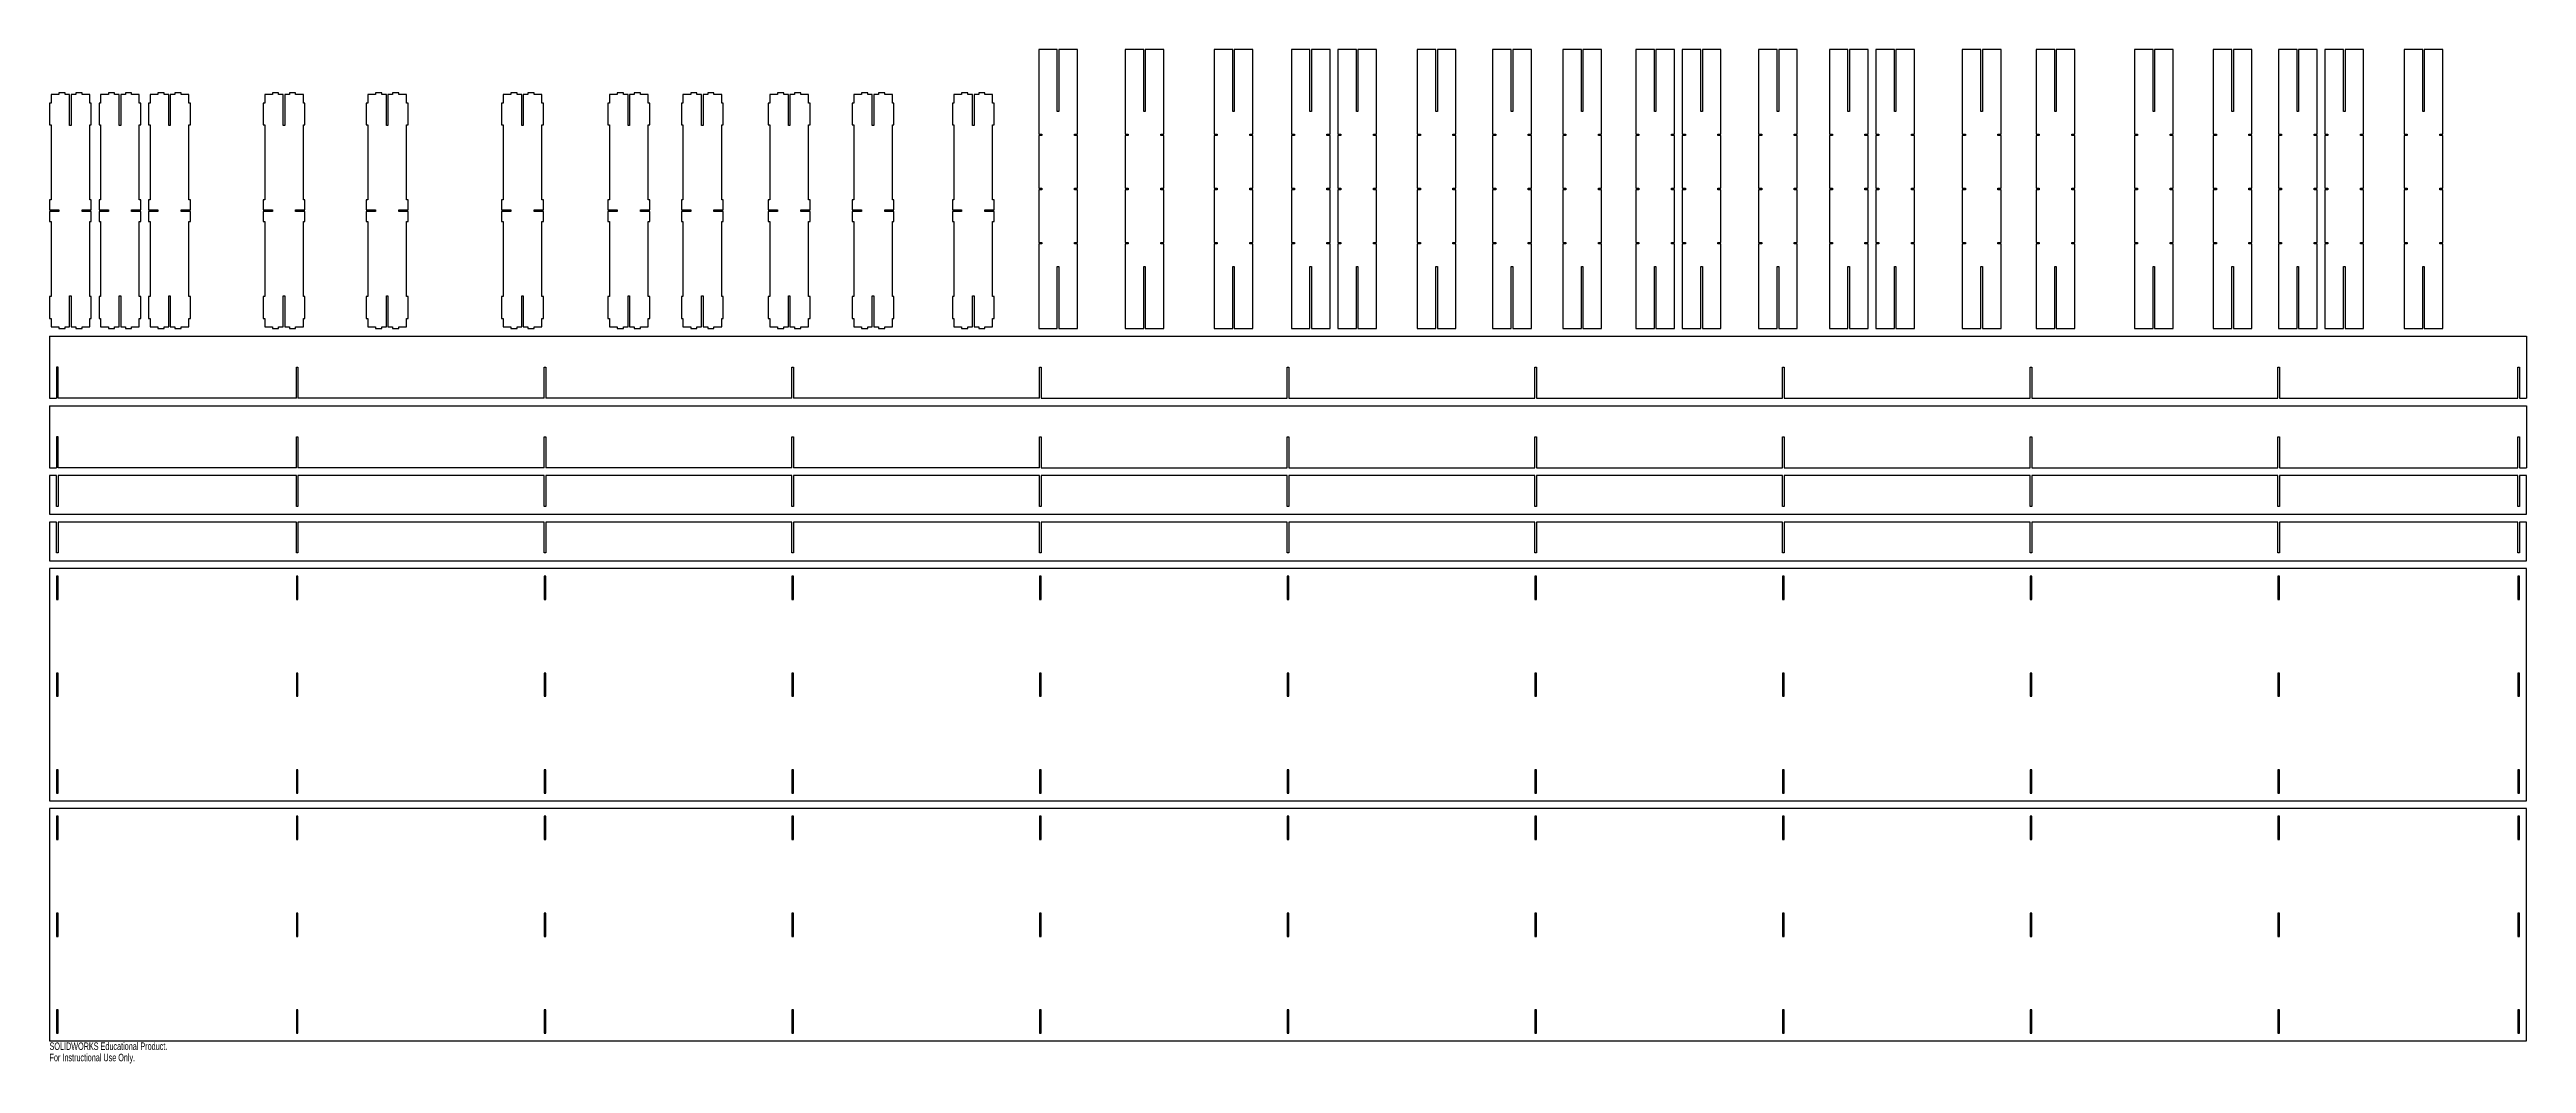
# Model space of a CAD drawing. Header units: millimetres. Extents: x -741 to 859, y -349 to 305.
import ezdxf

# ---------------------------------------------------------------- set-up
doc = ezdxf.new("R2010")
doc.units = ezdxf.units.MM
doc.styles.add('SLDTEXTSTYLE0', font='TXT', dxfattribs={"width": 0.7})

msp = doc.modelspace()

# ---------------------------------------------------------------- texts
at = {"color": 7, "linetype": 'Continuous', "char_height": 4.834, "attachment_point": 1, "style": 'SLDTEXTSTYLE0'}
for s, insert in [('SOLIDWORKS Educational Product.', (-741.5, -335.9)), ('For Instructional Use Only.', (-741.5, -343.2))]:
    msp.add_mtext(s, dxfattribs=dict(at, insert=insert))

# ---------------------------------------------------------------- linework, layer by layer
at = {"color": 7, "linetype": 'Continuous', "lineweight": 25}
for p, q in [((-102.5, 305.1), (-102.5, 250.6)), ((-90.5, 305.1), (-102.5, 305.1)), ((-90.5, 265.1), (-90.5, 305.1)), ((-89.5, 305.1), (-89.5, 265.1)), ((-77.5, 305.1), (-89.5, 305.1)), ((-77.5, 250.6), (-77.5, 305.1)), ((-46.7, 305.1), (-46.7, 250.6)), ((-34.7, 305.1), (-46.7, 305.1)), ((-34.7, 265.1), (-34.7, 305.1)), ((-33.7, 305.1), (-33.7, 265.1)), ((-21.7, 305.1), (-33.7, 305.1)), ((-21.7, 250.6), (-21.7, 305.1)), ((10.8, 305.1), (10.8, 250.6)), ((22.8, 305.1), (10.8, 305.1)), ((22.8, 265.1), (22.8, 305.1)), ((23.8, 305.1), (23.8, 265.1)), ((35.8, 305.1), (23.8, 305.1)), ((35.8, 250.6), (35.8, 305.1)), ((60.7, 305.1), (60.7, 250.6)), ((72.7, 305.1), (60.7, 305.1)), ((72.7, 265.1), (72.7, 305.1)), ((73.7, 305.1), (73.7, 265.1)), ((85.7, 305.1), (73.7, 305.1)), ((85.7, 250.6), (85.7, 305.1)), ((90.7, 305.1), (90.7, 250.6)), ((102.7, 305.1), (90.7, 305.1)), ((102.7, 265.1), (102.7, 305.1)), ((103.7, 305.1), (103.7, 265.1)), ((115.7, 305.1), (103.7, 305.1)), ((115.7, 250.6), (115.7, 305.1)), ((142, 305.1), (142, 250.6)), ((154, 305.1), (142, 305.1)), ((154, 265.1), (154, 305.1)), ((155, 305.1), (155, 265.1)), ((167, 305.1), (155, 305.1)), ((167, 250.6), (167, 305.1)), ((190.7, 305.1), (190.7, 250.6)), ((202.7, 305.1), (190.7, 305.1)), ((202.7, 265.1), (202.7, 305.1)), ((203.7, 305.1), (203.7, 265.1)), ((215.7, 305.1), (203.7, 305.1)), ((215.7, 250.6), (215.7, 305.1)), ((236, 305.1), (236, 250.6)), ((248, 305.1), (236, 305.1)), ((248, 265.1), (248, 305.1)), ((249, 305.1), (249, 265.1)), ((261, 305.1), (249, 305.1)), ((261, 250.6), (261, 305.1)), ((283.2, 305.1), (283.2, 250.6)), ((295.2, 305.1), (283.2, 305.1)), ((295.2, 265.1), (295.2, 305.1)), ((296.2, 305.1), (296.2, 265.1)), ((308.2, 305.1), (296.2, 305.1)), ((308.2, 250.6), (308.2, 305.1)), ((313.2, 305.1), (313.2, 250.6)), ((325.2, 305.1), (313.2, 305.1)), ((325.2, 265.1), (325.2, 305.1)), ((326.2, 305.1), (326.2, 265.1)), ((338.2, 305.1), (326.2, 305.1)), ((338.2, 250.6), (338.2, 305.1)), ((362.5, 305.1), (362.5, 250.6)), ((374.5, 305.1), (362.5, 305.1)), ((374.5, 265.1), (374.5, 305.1)), ((375.5, 305.1), (375.5, 265.1)), ((387.5, 305.1), (375.5, 305.1)), ((387.5, 250.6), (387.5, 305.1)), ((408.2, 305.1), (408.2, 250.6)), ((420.2, 305.1), (408.2, 305.1)), ((420.2, 265.1), (420.2, 305.1)), ((421.2, 305.1), (421.2, 265.1)), ((433.2, 305.1), (421.2, 305.1)), ((433.2, 250.6), (433.2, 305.1)), ((438.2, 305.1), (438.2, 250.6)), ((450.2, 305.1), (438.2, 305.1)), ((450.2, 265.1), (450.2, 305.1)), ((451.2, 305.1), (451.2, 265.1)), ((463.2, 305.1), (451.2, 305.1)), ((463.2, 250.6), (463.2, 305.1)), ((494.1, 305.1), (494.1, 250.6)), ((506.1, 305.1), (494.1, 305.1)), ((506.1, 265.1), (506.1, 305.1)), ((507.1, 305.1), (507.1, 265.1)), ((519.1, 305.1), (507.1, 305.1)), ((519.1, 250.6), (519.1, 305.1)), ((541.8, 305.1), (541.8, 250.6)), ((553.8, 305.1), (541.8, 305.1)), ((553.8, 265.1), (553.8, 305.1)), ((554.8, 305.1), (554.8, 265.1)), ((566.8, 305.1), (554.8, 305.1)), ((566.8, 250.6), (566.8, 305.1)), ((605.3, 305.1), (605.3, 250.6)), ((617.3, 305.1), (605.3, 305.1)), ((617.3, 265.1), (617.3, 305.1)), ((618.3, 305.1), (618.3, 265.1)), ((630.3, 305.1), (618.3, 305.1)), ((630.3, 250.6), (630.3, 305.1)), ((656.2, 305.1), (656.2, 250.6)), ((668.2, 305.1), (656.2, 305.1)), ((668.2, 265.1), (668.2, 305.1)), ((669.2, 305.1), (669.2, 265.1)), ((681.2, 305.1), (669.2, 305.1)), ((681.2, 250.6), (681.2, 305.1)), ((698.3, 305.1), (698.3, 250.6)), ((710.3, 305.1), (698.3, 305.1)), ((710.3, 265.1), (710.3, 305.1)), ((711.3, 305.1), (711.3, 265.1)), ((723.3, 305.1), (711.3, 305.1)), ((723.3, 250.6), (723.3, 305.1)), ((728.3, 305.1), (728.3, 250.6)), ((740.3, 305.1), (728.3, 305.1)), ((740.3, 265.1), (740.3, 305.1)), ((741.3, 305.1), (741.3, 265.1)), ((753.3, 305.1), (741.3, 305.1)), ((753.3, 250.6), (753.3, 305.1)), ((779.5, 305.1), (779.5, 250.6)), ((791.5, 305.1), (779.5, 305.1)), ((791.5, 265.1), (791.5, 305.1)), ((792.5, 305.1), (792.5, 265.1)), ((804.5, 305.1), (792.5, 305.1)), ((804.5, 250.6), (804.5, 305.1)), ((-740.5, 276.1), (-740.5, 270.6)), ((-735.5, 276.1), (-740.5, 276.1)), ((-735.5, 277.1), (-735.5, 276.1)), ((-731.5, 277.1), (-735.5, 277.1)), ((-731.5, 276.1), (-731.5, 277.1)), ((-728.5, 276.1), (-731.5, 276.1)), ((-728.5, 256.1), (-728.5, 276.1)), ((-727.5, 276.1), (-727.5, 256.1)), ((-724.5, 276.1), (-727.5, 276.1)), ((-724.5, 277.1), (-724.5, 276.1)), ((-720.5, 277.1), (-724.5, 277.1)), ((-720.5, 276.1), (-720.5, 277.1)), ((-715.5, 276.1), (-720.5, 276.1)), ((-715.5, 270.6), (-715.5, 276.1)), ((-708.5, 276.1), (-708.5, 270.6)), ((-703.5, 276.1), (-708.5, 276.1)), ((-703.5, 277.1), (-703.5, 276.1)), ((-699.5, 277.1), (-703.5, 277.1)), ((-699.5, 276.1), (-699.5, 277.1)), ((-696.5, 276.1), (-699.5, 276.1)), ((-696.5, 256.1), (-696.5, 276.1)), ((-695.5, 276.1), (-695.5, 256.1)), ((-692.5, 276.1), (-695.5, 276.1)), ((-692.5, 277.1), (-692.5, 276.1)), ((-688.5, 277.1), (-692.5, 277.1)), ((-688.5, 276.1), (-688.5, 277.1)), ((-683.5, 276.1), (-688.5, 276.1)), ((-683.5, 270.6), (-683.5, 276.1)), ((-676.5, 276.1), (-676.5, 270.6)), ((-671.5, 276.1), (-676.5, 276.1)), ((-671.5, 277.1), (-671.5, 276.1)), ((-667.5, 277.1), (-671.5, 277.1)), ((-667.5, 276.1), (-667.5, 277.1)), ((-664.5, 276.1), (-667.5, 276.1)), ((-664.5, 256.1), (-664.5, 276.1)), ((-663.5, 276.1), (-663.5, 256.1)), ((-660.5, 276.1), (-663.5, 276.1)), ((-660.5, 277.1), (-660.5, 276.1)), ((-656.5, 277.1), (-660.5, 277.1)), ((-656.5, 276.1), (-656.5, 277.1)), ((-651.5, 276.1), (-656.5, 276.1)), ((-651.5, 270.6), (-651.5, 276.1)), ((-602.5, 276.1), (-602.5, 270.6)), ((-597.5, 276.1), (-602.5, 276.1)), ((-597.5, 277.1), (-597.5, 276.1)), ((-593.5, 277.1), (-597.5, 277.1)), ((-593.5, 276.1), (-593.5, 277.1)), ((-590.5, 276.1), (-593.5, 276.1)), ((-590.5, 256.1), (-590.5, 276.1)), ((-589.5, 276.1), (-589.5, 256.1)), ((-586.5, 276.1), (-589.5, 276.1)), ((-586.5, 277.1), (-586.5, 276.1)), ((-582.5, 277.1), (-586.5, 277.1)), ((-582.5, 276.1), (-582.5, 277.1)), ((-577.5, 276.1), (-582.5, 276.1)), ((-577.5, 270.6), (-577.5, 276.1)), ((-535.9, 276.1), (-535.9, 270.6)), ((-530.9, 276.1), (-535.9, 276.1)), ((-530.9, 277.1), (-530.9, 276.1)), ((-526.9, 277.1), (-530.9, 277.1)), ((-526.9, 276.1), (-526.9, 277.1)), ((-523.9, 276.1), (-526.9, 276.1)), ((-523.9, 256.1), (-523.9, 276.1)), ((-522.9, 276.1), (-522.9, 256.1)), ((-519.9, 276.1), (-522.9, 276.1)), ((-519.9, 277.1), (-519.9, 276.1)), ((-515.9, 277.1), (-519.9, 277.1)), ((-515.9, 276.1), (-515.9, 277.1)), ((-510.9, 276.1), (-515.9, 276.1)), ((-510.9, 270.6), (-510.9, 276.1)), ((-448.5, 276.1), (-448.5, 270.6)), ((-443.5, 276.1), (-448.5, 276.1)), ((-443.5, 277.1), (-443.5, 276.1)), ((-439.5, 277.1), (-443.5, 277.1)), ((-439.5, 276.1), (-439.5, 277.1)), ((-436.5, 276.1), (-439.5, 276.1)), ((-436.5, 256.1), (-436.5, 276.1)), ((-435.5, 276.1), (-435.5, 256.1)), ((-432.5, 276.1), (-435.5, 276.1)), ((-432.5, 277.1), (-432.5, 276.1)), ((-428.5, 277.1), (-432.5, 277.1)), ((-428.5, 276.1), (-428.5, 277.1)), ((-423.5, 276.1), (-428.5, 276.1)), ((-423.5, 270.6), (-423.5, 276.1)), ((-379.8, 276.1), (-379.8, 270.6)), ((-374.8, 276.1), (-379.8, 276.1)), ((-374.8, 277.1), (-374.8, 276.1)), ((-370.8, 277.1), (-374.8, 277.1)), ((-370.8, 276.1), (-370.8, 277.1)), ((-367.8, 276.1), (-370.8, 276.1)), ((-367.8, 256.1), (-367.8, 276.1)), ((-366.8, 276.1), (-366.8, 256.1)), ((-363.8, 276.1), (-366.8, 276.1)), ((-363.8, 277.1), (-363.8, 276.1)), ((-359.8, 277.1), (-363.8, 277.1)), ((-359.8, 276.1), (-359.8, 277.1)), ((-354.8, 276.1), (-359.8, 276.1)), ((-354.8, 270.6), (-354.8, 276.1)), ((-332.3, 276.1), (-332.3, 270.6)), ((-327.3, 276.1), (-332.3, 276.1)), ((-327.3, 277.1), (-327.3, 276.1)), ((-323.3, 277.1), (-327.3, 277.1)), ((-323.3, 276.1), (-323.3, 277.1)), ((-320.3, 276.1), (-323.3, 276.1)), ((-320.3, 256.1), (-320.3, 276.1)), ((-319.3, 276.1), (-319.3, 256.1)), ((-316.3, 276.1), (-319.3, 276.1)), ((-316.3, 277.1), (-316.3, 276.1)), ((-312.3, 277.1), (-316.3, 277.1)), ((-312.3, 276.1), (-312.3, 277.1)), ((-307.3, 276.1), (-312.3, 276.1)), ((-307.3, 270.6), (-307.3, 276.1)), ((-276.2, 276.1), (-276.2, 270.6)), ((-271.2, 276.1), (-276.2, 276.1)), ((-271.2, 277.1), (-271.2, 276.1)), ((-267.2, 277.1), (-271.2, 277.1)), ((-267.2, 276.1), (-267.2, 277.1)), ((-264.2, 276.1), (-267.2, 276.1)), ((-264.2, 256.1), (-264.2, 276.1)), ((-263.2, 276.1), (-263.2, 256.1)), ((-260.2, 276.1), (-263.2, 276.1)), ((-260.2, 277.1), (-260.2, 276.1)), ((-256.2, 277.1), (-260.2, 277.1)), ((-256.2, 276.1), (-256.2, 277.1)), ((-251.2, 276.1), (-256.2, 276.1)), ((-251.2, 270.6), (-251.2, 276.1)), ((-222, 276.1), (-222, 270.6)), ((-217, 276.1), (-222, 276.1)), ((-217, 277.1), (-217, 276.1)), ((-213, 277.1), (-217, 277.1)), ((-213, 276.1), (-213, 277.1)), ((-210, 276.1), (-213, 276.1)), ((-210, 256.1), (-210, 276.1)), ((-209, 276.1), (-209, 256.1)), ((-206, 276.1), (-209, 276.1)), ((-206, 277.1), (-206, 276.1)), ((-202, 277.1), (-206, 277.1)), ((-202, 276.1), (-202, 277.1)), ((-197, 276.1), (-202, 276.1)), ((-197, 270.6), (-197, 276.1)), ((-157.3, 276.1), (-157.3, 270.6)), ((-152.3, 276.1), (-157.3, 276.1)), ((-152.3, 277.1), (-152.3, 276.1)), ((-148.3, 277.1), (-152.3, 277.1)), ((-148.3, 276.1), (-148.3, 277.1)), ((-145.3, 276.1), (-148.3, 276.1)), ((-145.3, 256.1), (-145.3, 276.1)), ((-144.3, 276.1), (-144.3, 256.1)), ((-141.3, 276.1), (-144.3, 276.1)), ((-141.3, 277.1), (-141.3, 276.1)), ((-137.3, 277.1), (-141.3, 277.1)), ((-137.3, 276.1), (-137.3, 277.1)), ((-132.3, 276.1), (-137.3, 276.1)), ((-132.3, 270.6), (-132.3, 276.1)), ((-741.5, 270.6), (-741.5, 256.6)), ((-740.5, 270.6), (-741.5, 270.6)), ((-741.5, 256.6), (-740.5, 256.6)), ((-740.5, 256.6), (-740.5, 208.1)), ((-727.5, 256.1), (-728.5, 256.1)), ((-714.5, 270.6), (-715.5, 270.6)), ((-715.5, 256.6), (-714.5, 256.6)), ((-715.5, 208.1), (-715.5, 256.6)), ((-714.5, 256.6), (-714.5, 270.6)), ((-709.5, 270.6), (-709.5, 256.6)), ((-708.5, 270.6), (-709.5, 270.6)), ((-709.5, 256.6), (-708.5, 256.6)), ((-708.5, 256.6), (-708.5, 208.1)), ((-695.5, 256.1), (-696.5, 256.1)), ((-682.5, 270.6), (-683.5, 270.6)), ((-683.5, 256.6), (-682.5, 256.6)), ((-683.5, 208.1), (-683.5, 256.6)), ((-682.5, 256.6), (-682.5, 270.6)), ((-677.5, 270.6), (-677.5, 256.6)), ((-676.5, 270.6), (-677.5, 270.6)), ((-677.5, 256.6), (-676.5, 256.6)), ((-676.5, 256.6), (-676.5, 208.1)), ((-663.5, 256.1), (-664.5, 256.1)), ((-650.5, 270.6), (-651.5, 270.6)), ((-651.5, 208.1), (-651.5, 256.6)), ((-651.5, 256.6), (-650.5, 256.6)), ((-650.5, 256.6), (-650.5, 270.6)), ((-603.5, 270.6), (-603.5, 256.6)), ((-602.5, 270.6), (-603.5, 270.6)), ((-603.5, 256.6), (-602.5, 256.6)), ((-602.5, 256.6), (-602.5, 208.1)), ((-589.5, 256.1), (-590.5, 256.1)), ((-576.5, 270.6), (-577.5, 270.6)), ((-577.5, 208.1), (-577.5, 256.6)), ((-577.5, 256.6), (-576.5, 256.6)), ((-576.5, 256.6), (-576.5, 270.6)), ((-536.9, 270.6), (-536.9, 256.6)), ((-535.9, 270.6), (-536.9, 270.6)), ((-536.9, 256.6), (-535.9, 256.6)), ((-535.9, 256.6), (-535.9, 208.1)), ((-522.9, 256.1), (-523.9, 256.1)), ((-509.9, 270.6), (-510.9, 270.6)), ((-510.9, 256.6), (-509.9, 256.6)), ((-510.9, 208.1), (-510.9, 256.6)), ((-509.9, 256.6), (-509.9, 270.6)), ((-449.5, 270.6), (-449.5, 256.6)), ((-448.5, 270.6), (-449.5, 270.6)), ((-449.5, 256.6), (-448.5, 256.6)), ((-448.5, 256.6), (-448.5, 208.1)), ((-435.5, 256.1), (-436.5, 256.1)), ((-422.5, 270.6), (-423.5, 270.6)), ((-423.5, 256.6), (-422.5, 256.6)), ((-423.5, 208.1), (-423.5, 256.6)), ((-422.5, 256.6), (-422.5, 270.6)), ((-380.8, 270.6), (-380.8, 256.6)), ((-379.8, 270.6), (-380.8, 270.6)), ((-380.8, 256.6), (-379.8, 256.6)), ((-379.8, 256.6), (-379.8, 208.1)), ((-366.8, 256.1), (-367.8, 256.1)), ((-353.8, 270.6), (-354.8, 270.6)), ((-354.8, 256.6), (-353.8, 256.6)), ((-354.8, 208.1), (-354.8, 256.6)), ((-353.8, 256.6), (-353.8, 270.6)), ((-333.3, 270.6), (-333.3, 256.6)), ((-332.3, 270.6), (-333.3, 270.6)), ((-333.3, 256.6), (-332.3, 256.6)), ((-332.3, 256.6), (-332.3, 208.1)), ((-319.3, 256.1), (-320.3, 256.1)), ((-306.3, 270.6), (-307.3, 270.6)), ((-307.3, 256.6), (-306.3, 256.6)), ((-307.3, 208.1), (-307.3, 256.6)), ((-306.3, 256.6), (-306.3, 270.6)), ((-277.2, 270.6), (-277.2, 256.6)), ((-276.2, 270.6), (-277.2, 270.6)), ((-277.2, 256.6), (-276.2, 256.6)), ((-276.2, 256.6), (-276.2, 208.1)), ((-263.2, 256.1), (-264.2, 256.1)), ((-250.2, 270.6), (-251.2, 270.6)), ((-251.2, 256.6), (-250.2, 256.6)), ((-251.2, 208.1), (-251.2, 256.6)), ((-250.2, 256.6), (-250.2, 270.6)), ((-223, 270.6), (-223, 256.6)), ((-222, 270.6), (-223, 270.6)), ((-223, 256.6), (-222, 256.6)), ((-222, 256.6), (-222, 208.1)), ((-209, 256.1), (-210, 256.1)), ((-196, 270.6), (-197, 270.6)), ((-197, 256.6), (-196, 256.6)), ((-197, 208.1), (-197, 256.6)), ((-196, 256.6), (-196, 270.6)), ((-158.3, 270.6), (-158.3, 256.6)), ((-157.3, 270.6), (-158.3, 270.6)), ((-158.3, 256.6), (-157.3, 256.6)), ((-157.3, 256.6), (-157.3, 208.1)), ((-144.3, 256.1), (-145.3, 256.1)), ((-131.3, 270.6), (-132.3, 270.6)), ((-132.3, 256.6), (-131.3, 256.6)), ((-132.3, 208.1), (-132.3, 256.6)), ((-131.3, 256.6), (-131.3, 270.6)), ((-89.5, 265.1), (-90.5, 265.1)), ((-33.7, 265.1), (-34.7, 265.1)), ((23.8, 265.1), (22.8, 265.1)), ((73.7, 265.1), (72.7, 265.1)), ((103.7, 265.1), (102.7, 265.1)), ((155, 265.1), (154, 265.1)), ((203.7, 265.1), (202.7, 265.1)), ((249, 265.1), (248, 265.1)), ((296.2, 265.1), (295.2, 265.1)), ((326.2, 265.1), (325.2, 265.1)), ((375.5, 265.1), (374.5, 265.1)), ((421.2, 265.1), (420.2, 265.1)), ((451.2, 265.1), (450.2, 265.1)), ((507.1, 265.1), (506.1, 265.1)), ((554.8, 265.1), (553.8, 265.1)), ((618.3, 265.1), (617.3, 265.1)), ((669.2, 265.1), (668.2, 265.1)), ((711.3, 265.1), (710.3, 265.1)), ((741.3, 265.1), (740.3, 265.1)), ((792.5, 265.1), (791.5, 265.1)), ((-102.5, 250.6), (-100.5, 250.6)), ((-102.5, 249.6), (-102.5, 215.6)), ((-100.5, 249.6), (-102.5, 249.6)), ((-100.5, 250.6), (-100.5, 249.6)), ((-79.5, 250.6), (-77.5, 250.6)), ((-79.5, 249.6), (-79.5, 250.6)), ((-77.5, 249.6), (-79.5, 249.6)), ((-77.5, 215.6), (-77.5, 249.6)), ((-46.7, 250.6), (-44.7, 250.6)), ((-46.7, 249.6), (-46.7, 215.6)), ((-44.7, 249.6), (-46.7, 249.6)), ((-44.7, 250.6), (-44.7, 249.6)), ((-23.7, 250.6), (-21.7, 250.6)), ((-23.7, 249.6), (-23.7, 250.6)), ((-21.7, 249.6), (-23.7, 249.6)), ((-21.7, 215.6), (-21.7, 249.6)), ((10.8, 250.6), (12.8, 250.6)), ((10.8, 249.6), (10.8, 215.6)), ((12.8, 249.6), (10.8, 249.6)), ((12.8, 250.6), (12.8, 249.6)), ((33.8, 250.6), (35.8, 250.6)), ((33.8, 249.6), (33.8, 250.6)), ((35.8, 249.6), (33.8, 249.6)), ((35.8, 215.6), (35.8, 249.6)), ((60.7, 250.6), (62.7, 250.6)), ((60.7, 249.6), (60.7, 215.6)), ((62.7, 249.6), (60.7, 249.6)), ((62.7, 250.6), (62.7, 249.6)), ((83.7, 250.6), (85.7, 250.6)), ((83.7, 249.6), (83.7, 250.6)), ((85.7, 249.6), (83.7, 249.6)), ((85.7, 215.6), (85.7, 249.6)), ((90.7, 250.6), (92.7, 250.6)), ((90.7, 249.6), (90.7, 215.6)), ((92.7, 249.6), (90.7, 249.6)), ((92.7, 250.6), (92.7, 249.6)), ((113.7, 250.6), (115.7, 250.6)), ((113.7, 249.6), (113.7, 250.6)), ((115.7, 249.6), (113.7, 249.6)), ((115.7, 215.6), (115.7, 249.6)), ((142, 250.6), (144, 250.6)), ((142, 249.6), (142, 215.6)), ((144, 249.6), (142, 249.6)), ((144, 250.6), (144, 249.6)), ((165, 250.6), (167, 250.6)), ((165, 249.6), (165, 250.6)), ((167, 249.6), (165, 249.6)), ((167, 215.6), (167, 249.6)), ((190.7, 250.6), (192.7, 250.6)), ((190.7, 249.6), (190.7, 215.6)), ((192.7, 249.6), (190.7, 249.6)), ((192.7, 250.6), (192.7, 249.6)), ((213.7, 250.6), (215.7, 250.6)), ((213.7, 249.6), (213.7, 250.6)), ((215.7, 249.6), (213.7, 249.6)), ((215.7, 215.6), (215.7, 249.6)), ((236, 250.6), (238, 250.6)), ((236, 249.6), (236, 215.6)), ((238, 249.6), (236, 249.6)), ((238, 250.6), (238, 249.6)), ((259, 250.6), (261, 250.6)), ((259, 249.6), (259, 250.6)), ((261, 249.6), (259, 249.6)), ((261, 215.6), (261, 249.6)), ((283.2, 250.6), (285.2, 250.6)), ((283.2, 249.6), (283.2, 215.6)), ((285.2, 249.6), (283.2, 249.6)), ((285.2, 250.6), (285.2, 249.6)), ((306.2, 250.6), (308.2, 250.6)), ((306.2, 249.6), (306.2, 250.6)), ((308.2, 249.6), (306.2, 249.6)), ((308.2, 215.6), (308.2, 249.6)), ((313.2, 250.6), (315.2, 250.6)), ((313.2, 249.6), (313.2, 215.6)), ((315.2, 249.6), (313.2, 249.6)), ((315.2, 250.6), (315.2, 249.6)), ((336.2, 250.6), (338.2, 250.6)), ((336.2, 249.6), (336.2, 250.6)), ((338.2, 249.6), (336.2, 249.6)), ((338.2, 215.6), (338.2, 249.6)), ((362.5, 250.6), (364.5, 250.6)), ((362.5, 249.6), (362.5, 215.6)), ((364.5, 249.6), (362.5, 249.6)), ((364.5, 250.6), (364.5, 249.6)), ((385.5, 250.6), (387.5, 250.6)), ((385.5, 249.6), (385.5, 250.6)), ((387.5, 249.6), (385.5, 249.6)), ((387.5, 215.6), (387.5, 249.6)), ((408.2, 250.6), (410.2, 250.6)), ((408.2, 249.6), (408.2, 215.6)), ((410.2, 249.6), (408.2, 249.6)), ((410.2, 250.6), (410.2, 249.6)), ((431.2, 250.6), (433.2, 250.6)), ((431.2, 249.6), (431.2, 250.6)), ((433.2, 249.6), (431.2, 249.6)), ((433.2, 215.6), (433.2, 249.6)), ((438.2, 250.6), (440.2, 250.6)), ((438.2, 249.6), (438.2, 215.6)), ((440.2, 249.6), (438.2, 249.6)), ((440.2, 250.6), (440.2, 249.6)), ((461.2, 250.6), (463.2, 250.6)), ((461.2, 249.6), (461.2, 250.6)), ((463.2, 249.6), (461.2, 249.6)), ((463.2, 215.6), (463.2, 249.6)), ((494.1, 250.6), (496.1, 250.6)), ((494.1, 249.6), (494.1, 215.6)), ((496.1, 249.6), (494.1, 249.6)), ((496.1, 250.6), (496.1, 249.6)), ((517.1, 250.6), (519.1, 250.6)), ((517.1, 249.6), (517.1, 250.6)), ((519.1, 249.6), (517.1, 249.6)), ((519.1, 215.6), (519.1, 249.6)), ((541.8, 250.6), (543.8, 250.6)), ((541.8, 249.6), (541.8, 215.6)), ((543.8, 249.6), (541.8, 249.6)), ((543.8, 250.6), (543.8, 249.6)), ((564.8, 250.6), (566.8, 250.6)), ((564.8, 249.6), (564.8, 250.6)), ((566.8, 249.6), (564.8, 249.6)), ((566.8, 215.6), (566.8, 249.6)), ((605.3, 250.6), (607.3, 250.6)), ((605.3, 249.6), (605.3, 215.6)), ((607.3, 249.6), (605.3, 249.6)), ((607.3, 250.6), (607.3, 249.6)), ((628.3, 250.6), (630.3, 250.6)), ((628.3, 249.6), (628.3, 250.6)), ((630.3, 249.6), (628.3, 249.6)), ((630.3, 215.6), (630.3, 249.6)), ((656.2, 250.6), (658.2, 250.6)), ((656.2, 249.6), (656.2, 215.6)), ((658.2, 249.6), (656.2, 249.6)), ((658.2, 250.6), (658.2, 249.6)), ((679.2, 250.6), (681.2, 250.6)), ((679.2, 249.6), (679.2, 250.6)), ((681.2, 249.6), (679.2, 249.6)), ((681.2, 215.6), (681.2, 249.6)), ((698.3, 250.6), (700.3, 250.6)), ((698.3, 249.6), (698.3, 215.6)), ((700.3, 249.6), (698.3, 249.6)), ((700.3, 250.6), (700.3, 249.6)), ((721.3, 250.6), (723.3, 250.6)), ((721.3, 249.6), (721.3, 250.6)), ((723.3, 249.6), (721.3, 249.6)), ((723.3, 215.6), (723.3, 249.6)), ((728.3, 250.6), (730.3, 250.6)), ((728.3, 249.6), (728.3, 215.6)), ((730.3, 249.6), (728.3, 249.6)), ((730.3, 250.6), (730.3, 249.6)), ((751.3, 250.6), (753.3, 250.6)), ((751.3, 249.6), (751.3, 250.6)), ((753.3, 249.6), (751.3, 249.6)), ((753.3, 215.6), (753.3, 249.6)), ((779.5, 250.6), (781.5, 250.6)), ((779.5, 249.6), (779.5, 215.6)), ((781.5, 249.6), (779.5, 249.6)), ((781.5, 250.6), (781.5, 249.6)), ((802.5, 250.6), (804.5, 250.6)), ((802.5, 249.6), (802.5, 250.6)), ((804.5, 249.6), (802.5, 249.6)), ((804.5, 215.6), (804.5, 249.6)), ((-741.5, 208.1), (-741.5, 201.6)), ((-740.5, 208.1), (-741.5, 208.1)), ((-714.5, 208.1), (-715.5, 208.1)), ((-714.5, 201.6), (-714.5, 208.1)), ((-709.5, 208.1), (-709.5, 201.6)), ((-708.5, 208.1), (-709.5, 208.1)), ((-682.5, 208.1), (-683.5, 208.1)), ((-682.5, 201.6), (-682.5, 208.1)), ((-677.5, 208.1), (-677.5, 201.6)), ((-676.5, 208.1), (-677.5, 208.1)), ((-650.5, 208.1), (-651.5, 208.1)), ((-650.5, 201.6), (-650.5, 208.1)), ((-603.5, 208.1), (-603.5, 201.6)), ((-602.5, 208.1), (-603.5, 208.1)), ((-576.5, 208.1), (-577.5, 208.1)), ((-576.5, 201.6), (-576.5, 208.1)), ((-536.9, 208.1), (-536.9, 201.6)), ((-535.9, 208.1), (-536.9, 208.1)), ((-509.9, 208.1), (-510.9, 208.1)), ((-509.9, 201.6), (-509.9, 208.1)), ((-449.5, 208.1), (-449.5, 201.6)), ((-448.5, 208.1), (-449.5, 208.1)), ((-422.5, 208.1), (-423.5, 208.1)), ((-422.5, 201.6), (-422.5, 208.1)), ((-380.8, 208.1), (-380.8, 201.6)), ((-379.8, 208.1), (-380.8, 208.1)), ((-353.8, 208.1), (-354.8, 208.1)), ((-353.8, 201.6), (-353.8, 208.1)), ((-333.3, 208.1), (-333.3, 201.6)), ((-332.3, 208.1), (-333.3, 208.1)), ((-306.3, 208.1), (-307.3, 208.1)), ((-306.3, 201.6), (-306.3, 208.1)), ((-277.2, 208.1), (-277.2, 201.6)), ((-276.2, 208.1), (-277.2, 208.1)), ((-250.2, 208.1), (-251.2, 208.1)), ((-250.2, 201.6), (-250.2, 208.1)), ((-223, 208.1), (-223, 201.6)), ((-222, 208.1), (-223, 208.1)), ((-196, 208.1), (-197, 208.1)), ((-196, 201.6), (-196, 208.1)), ((-158.3, 208.1), (-158.3, 201.6)), ((-157.3, 208.1), (-158.3, 208.1)), ((-131.3, 208.1), (-132.3, 208.1)), ((-131.3, 201.6), (-131.3, 208.1)), ((-102.5, 215.6), (-100.5, 215.6)), ((-102.5, 214.6), (-102.5, 180.6)), ((-100.5, 214.6), (-102.5, 214.6)), ((-100.5, 215.6), (-100.5, 214.6)), ((-79.5, 215.6), (-77.5, 215.6)), ((-79.5, 214.6), (-79.5, 215.6)), ((-77.5, 214.6), (-79.5, 214.6)), ((-77.5, 180.6), (-77.5, 214.6)), ((-46.7, 215.6), (-44.7, 215.6)), ((-46.7, 214.6), (-46.7, 180.6)), ((-44.7, 214.6), (-46.7, 214.6)), ((-44.7, 215.6), (-44.7, 214.6)), ((-23.7, 215.6), (-21.7, 215.6)), ((-23.7, 214.6), (-23.7, 215.6)), ((-21.7, 214.6), (-23.7, 214.6)), ((-21.7, 180.6), (-21.7, 214.6)), ((10.8, 215.6), (12.8, 215.6)), ((10.8, 214.6), (10.8, 180.6)), ((12.8, 214.6), (10.8, 214.6)), ((12.8, 215.6), (12.8, 214.6)), ((33.8, 215.6), (35.8, 215.6)), ((33.8, 214.6), (33.8, 215.6)), ((35.8, 214.6), (33.8, 214.6)), ((35.8, 180.6), (35.8, 214.6)), ((60.7, 215.6), (62.7, 215.6)), ((62.7, 214.6), (60.7, 214.6)), ((60.7, 214.6), (60.7, 180.6)), ((62.7, 215.6), (62.7, 214.6)), ((83.7, 215.6), (85.7, 215.6)), ((83.7, 214.6), (83.7, 215.6)), ((85.7, 214.6), (83.7, 214.6)), ((85.7, 180.6), (85.7, 214.6)), ((90.7, 215.6), (92.7, 215.6)), ((90.7, 214.6), (90.7, 180.6)), ((92.7, 214.6), (90.7, 214.6)), ((92.7, 215.6), (92.7, 214.6)), ((113.7, 215.6), (115.7, 215.6)), ((113.7, 214.6), (113.7, 215.6)), ((115.7, 214.6), (113.7, 214.6)), ((115.7, 180.6), (115.7, 214.6)), ((142, 215.6), (144, 215.6)), ((142, 214.6), (142, 180.6)), ((144, 214.6), (142, 214.6)), ((144, 215.6), (144, 214.6)), ((165, 215.6), (167, 215.6)), ((165, 214.6), (165, 215.6)), ((167, 214.6), (165, 214.6)), ((167, 180.6), (167, 214.6)), ((190.7, 215.6), (192.7, 215.6)), ((190.7, 214.6), (190.7, 180.6)), ((192.7, 214.6), (190.7, 214.6)), ((192.7, 215.6), (192.7, 214.6)), ((213.7, 215.6), (215.7, 215.6)), ((213.7, 214.6), (213.7, 215.6)), ((215.7, 214.6), (213.7, 214.6)), ((215.7, 180.6), (215.7, 214.6)), ((236, 215.6), (238, 215.6)), ((236, 214.6), (236, 180.6)), ((238, 214.6), (236, 214.6)), ((238, 215.6), (238, 214.6)), ((259, 215.6), (261, 215.6)), ((259, 214.6), (259, 215.6)), ((261, 214.6), (259, 214.6)), ((261, 180.6), (261, 214.6)), ((283.2, 215.6), (285.2, 215.6)), ((283.2, 214.6), (283.2, 180.6)), ((285.2, 214.6), (283.2, 214.6)), ((285.2, 215.6), (285.2, 214.6)), ((306.2, 215.6), (308.2, 215.6)), ((306.2, 214.6), (306.2, 215.6)), ((308.2, 214.6), (306.2, 214.6)), ((308.2, 180.6), (308.2, 214.6)), ((313.2, 215.6), (315.2, 215.6)), ((313.2, 214.6), (313.2, 180.6)), ((315.2, 214.6), (313.2, 214.6)), ((315.2, 215.6), (315.2, 214.6)), ((336.2, 215.6), (338.2, 215.6)), ((336.2, 214.6), (336.2, 215.6)), ((338.2, 214.6), (336.2, 214.6)), ((338.2, 180.6), (338.2, 214.6)), ((362.5, 215.6), (364.5, 215.6)), ((362.5, 214.6), (362.5, 180.6)), ((364.5, 214.6), (362.5, 214.6)), ((364.5, 215.6), (364.5, 214.6)), ((385.5, 215.6), (387.5, 215.6)), ((385.5, 214.6), (385.5, 215.6)), ((387.5, 214.6), (385.5, 214.6)), ((387.5, 180.6), (387.5, 214.6)), ((408.2, 215.6), (410.2, 215.6)), ((408.2, 214.6), (408.2, 180.6)), ((410.2, 214.6), (408.2, 214.6)), ((410.2, 215.6), (410.2, 214.6)), ((431.2, 215.6), (433.2, 215.6)), ((431.2, 214.6), (431.2, 215.6)), ((433.2, 214.6), (431.2, 214.6)), ((433.2, 180.6), (433.2, 214.6)), ((438.2, 215.6), (440.2, 215.6)), ((438.2, 214.6), (438.2, 180.6)), ((440.2, 214.6), (438.2, 214.6)), ((440.2, 215.6), (440.2, 214.6)), ((461.2, 215.6), (463.2, 215.6)), ((461.2, 214.6), (461.2, 215.6)), ((463.2, 214.6), (461.2, 214.6)), ((463.2, 180.6), (463.2, 214.6)), ((494.1, 215.6), (496.1, 215.6)), ((494.1, 214.6), (494.1, 180.6)), ((496.1, 214.6), (494.1, 214.6)), ((496.1, 215.6), (496.1, 214.6)), ((517.1, 215.6), (519.1, 215.6)), ((517.1, 214.6), (517.1, 215.6)), ((519.1, 214.6), (517.1, 214.6)), ((519.1, 180.6), (519.1, 214.6)), ((541.8, 215.6), (543.8, 215.6)), ((541.8, 214.6), (541.8, 180.6)), ((543.8, 214.6), (541.8, 214.6)), ((543.8, 215.6), (543.8, 214.6)), ((564.8, 215.6), (566.8, 215.6)), ((564.8, 214.6), (564.8, 215.6)), ((566.8, 214.6), (564.8, 214.6)), ((566.8, 180.6), (566.8, 214.6)), ((605.3, 215.6), (607.3, 215.6)), ((605.3, 214.6), (605.3, 180.6)), ((607.3, 214.6), (605.3, 214.6)), ((607.3, 215.6), (607.3, 214.6)), ((628.3, 215.6), (630.3, 215.6)), ((628.3, 214.6), (628.3, 215.6)), ((630.3, 214.6), (628.3, 214.6)), ((630.3, 180.6), (630.3, 214.6)), ((656.2, 215.6), (658.2, 215.6)), ((656.2, 214.6), (656.2, 180.6)), ((658.2, 214.6), (656.2, 214.6)), ((658.2, 215.6), (658.2, 214.6)), ((679.2, 215.6), (681.2, 215.6)), ((679.2, 214.6), (679.2, 215.6)), ((681.2, 214.6), (679.2, 214.6)), ((681.2, 180.6), (681.2, 214.6)), ((698.3, 215.6), (700.3, 215.6)), ((698.3, 214.6), (698.3, 180.6)), ((700.3, 214.6), (698.3, 214.6)), ((700.3, 215.6), (700.3, 214.6)), ((721.3, 215.6), (723.3, 215.6)), ((721.3, 214.6), (721.3, 215.6)), ((723.3, 214.6), (721.3, 214.6)), ((723.3, 180.6), (723.3, 214.6)), ((728.3, 215.6), (730.3, 215.6)), ((728.3, 214.6), (728.3, 180.6)), ((730.3, 214.6), (728.3, 214.6)), ((730.3, 215.6), (730.3, 214.6)), ((751.3, 215.6), (753.3, 215.6)), ((751.3, 214.6), (751.3, 215.6)), ((753.3, 214.6), (751.3, 214.6)), ((753.3, 180.6), (753.3, 214.6)), ((779.5, 215.6), (781.5, 215.6)), ((779.5, 214.6), (779.5, 180.6)), ((781.5, 214.6), (779.5, 214.6)), ((781.5, 215.6), (781.5, 214.6)), ((802.5, 215.6), (804.5, 215.6)), ((802.5, 214.6), (802.5, 215.6)), ((804.5, 214.6), (802.5, 214.6)), ((804.5, 180.6), (804.5, 214.6)), ((-741.5, 201.6), (-735.5, 201.6)), ((-741.5, 200.6), (-741.5, 194.1)), ((-735.5, 200.6), (-741.5, 200.6)), ((-741.5, 194.1), (-740.5, 194.1)), ((-740.5, 194.1), (-740.5, 145.6)), ((-735.5, 201.6), (-735.5, 200.6)), ((-720.5, 201.6), (-714.5, 201.6)), ((-720.5, 200.6), (-720.5, 201.6)), ((-714.5, 200.6), (-720.5, 200.6)), ((-715.5, 194.1), (-714.5, 194.1)), ((-715.5, 145.6), (-715.5, 194.1)), ((-714.5, 194.1), (-714.5, 200.6)), ((-709.5, 201.6), (-703.5, 201.6)), ((-709.5, 200.6), (-709.5, 194.1)), ((-703.5, 200.6), (-709.5, 200.6)), ((-709.5, 194.1), (-708.5, 194.1)), ((-708.5, 194.1), (-708.5, 145.6)), ((-703.5, 201.6), (-703.5, 200.6)), ((-688.5, 201.6), (-682.5, 201.6)), ((-688.5, 200.6), (-688.5, 201.6)), ((-682.5, 200.6), (-688.5, 200.6)), ((-683.5, 194.1), (-682.5, 194.1)), ((-683.5, 145.6), (-683.5, 194.1)), ((-682.5, 194.1), (-682.5, 200.6)), ((-677.5, 201.6), (-671.5, 201.6)), ((-677.5, 200.6), (-677.5, 194.1)), ((-671.5, 200.6), (-677.5, 200.6)), ((-677.5, 194.1), (-676.5, 194.1)), ((-676.5, 194.1), (-676.5, 145.6)), ((-671.5, 201.6), (-671.5, 200.6)), ((-656.5, 200.6), (-656.5, 201.6)), ((-656.5, 201.6), (-650.5, 201.6)), ((-650.5, 200.6), (-656.5, 200.6)), ((-651.5, 194.1), (-650.5, 194.1)), ((-651.5, 145.6), (-651.5, 194.1)), ((-650.5, 194.1), (-650.5, 200.6)), ((-603.5, 201.6), (-597.5, 201.6)), ((-603.5, 200.6), (-603.5, 194.1)), ((-597.5, 200.6), (-603.5, 200.6)), ((-603.5, 194.1), (-602.5, 194.1)), ((-602.5, 194.1), (-602.5, 145.6)), ((-597.5, 201.6), (-597.5, 200.6)), ((-582.5, 201.6), (-576.5, 201.6)), ((-582.5, 200.6), (-582.5, 201.6)), ((-576.5, 200.6), (-582.5, 200.6)), ((-577.5, 194.1), (-576.5, 194.1)), ((-577.5, 145.6), (-577.5, 194.1)), ((-576.5, 194.1), (-576.5, 200.6)), ((-536.9, 201.6), (-530.9, 201.6)), ((-536.9, 200.6), (-536.9, 194.1)), ((-530.9, 200.6), (-536.9, 200.6)), ((-536.9, 194.1), (-535.9, 194.1)), ((-535.9, 194.1), (-535.9, 145.6)), ((-530.9, 201.6), (-530.9, 200.6)), ((-515.9, 201.6), (-509.9, 201.6)), ((-515.9, 200.6), (-515.9, 201.6)), ((-509.9, 200.6), (-515.9, 200.6)), ((-510.9, 145.6), (-510.9, 194.1)), ((-510.9, 194.1), (-509.9, 194.1)), ((-509.9, 194.1), (-509.9, 200.6)), ((-449.5, 201.6), (-443.5, 201.6)), ((-449.5, 200.6), (-449.5, 194.1)), ((-443.5, 200.6), (-449.5, 200.6)), ((-449.5, 194.1), (-448.5, 194.1)), ((-448.5, 194.1), (-448.5, 145.6)), ((-443.5, 201.6), (-443.5, 200.6)), ((-428.5, 201.6), (-422.5, 201.6)), ((-428.5, 200.6), (-428.5, 201.6)), ((-422.5, 200.6), (-428.5, 200.6)), ((-423.5, 194.1), (-422.5, 194.1)), ((-423.5, 145.6), (-423.5, 194.1)), ((-422.5, 194.1), (-422.5, 200.6)), ((-380.8, 201.6), (-374.8, 201.6)), ((-380.8, 200.6), (-380.8, 194.1)), ((-374.8, 200.6), (-380.8, 200.6)), ((-380.8, 194.1), (-379.8, 194.1)), ((-379.8, 194.1), (-379.8, 145.6)), ((-374.8, 201.6), (-374.8, 200.6)), ((-359.8, 201.6), (-353.8, 201.6)), ((-359.8, 200.6), (-359.8, 201.6)), ((-353.8, 200.6), (-359.8, 200.6)), ((-354.8, 194.1), (-353.8, 194.1)), ((-354.8, 145.6), (-354.8, 194.1)), ((-353.8, 194.1), (-353.8, 200.6)), ((-333.3, 201.6), (-327.3, 201.6)), ((-333.3, 200.6), (-333.3, 194.1)), ((-327.3, 200.6), (-333.3, 200.6)), ((-333.3, 194.1), (-332.3, 194.1)), ((-332.3, 194.1), (-332.3, 145.6)), ((-327.3, 201.6), (-327.3, 200.6)), ((-312.3, 200.6), (-312.3, 201.6)), ((-312.3, 201.6), (-306.3, 201.6)), ((-306.3, 200.6), (-312.3, 200.6)), ((-307.3, 194.1), (-306.3, 194.1)), ((-307.3, 145.6), (-307.3, 194.1)), ((-306.3, 194.1), (-306.3, 200.6)), ((-277.2, 201.6), (-271.2, 201.6)), ((-277.2, 200.6), (-277.2, 194.1)), ((-271.2, 200.6), (-277.2, 200.6)), ((-277.2, 194.1), (-276.2, 194.1)), ((-276.2, 194.1), (-276.2, 145.6)), ((-271.2, 201.6), (-271.2, 200.6)), ((-256.2, 201.6), (-250.2, 201.6)), ((-256.2, 200.6), (-256.2, 201.6)), ((-250.2, 200.6), (-256.2, 200.6)), ((-251.2, 194.1), (-250.2, 194.1)), ((-251.2, 145.6), (-251.2, 194.1)), ((-250.2, 194.1), (-250.2, 200.6)), ((-223, 201.6), (-217, 201.6)), ((-223, 200.6), (-223, 194.1)), ((-217, 200.6), (-223, 200.6)), ((-223, 194.1), (-222, 194.1)), ((-222, 194.1), (-222, 145.6)), ((-217, 201.6), (-217, 200.6)), ((-202, 201.6), (-196, 201.6)), ((-202, 200.6), (-202, 201.6)), ((-196, 200.6), (-202, 200.6)), ((-197, 194.1), (-196, 194.1)), ((-197, 145.6), (-197, 194.1)), ((-196, 194.1), (-196, 200.6)), ((-158.3, 201.6), (-152.3, 201.6)), ((-158.3, 200.6), (-158.3, 194.1)), ((-152.3, 200.6), (-158.3, 200.6)), ((-158.3, 194.1), (-157.3, 194.1)), ((-157.3, 194.1), (-157.3, 145.6)), ((-152.3, 201.6), (-152.3, 200.6)), ((-137.3, 201.6), (-131.3, 201.6)), ((-137.3, 200.6), (-137.3, 201.6)), ((-131.3, 200.6), (-137.3, 200.6)), ((-132.3, 194.1), (-131.3, 194.1)), ((-132.3, 145.6), (-132.3, 194.1)), ((-131.3, 194.1), (-131.3, 200.6)), ((-102.5, 180.6), (-100.5, 180.6)), ((-102.5, 179.6), (-102.5, 125.1)), ((-100.5, 179.6), (-102.5, 179.6)), ((-100.5, 180.6), (-100.5, 179.6)), ((-79.5, 180.6), (-77.5, 180.6)), ((-79.5, 179.6), (-79.5, 180.6)), ((-77.5, 179.6), (-79.5, 179.6)), ((-77.5, 125.1), (-77.5, 179.6)), ((-46.7, 180.6), (-44.7, 180.6)), ((-46.7, 179.6), (-46.7, 125.1)), ((-44.7, 179.6), (-46.7, 179.6)), ((-44.7, 180.6), (-44.7, 179.6)), ((-23.7, 180.6), (-21.7, 180.6)), ((-23.7, 179.6), (-23.7, 180.6)), ((-21.7, 179.6), (-23.7, 179.6)), ((-21.7, 125.1), (-21.7, 179.6)), ((10.8, 180.6), (12.8, 180.6)), ((10.8, 179.6), (10.8, 125.1)), ((12.8, 179.6), (10.8, 179.6)), ((12.8, 180.6), (12.8, 179.6)), ((33.8, 180.6), (35.8, 180.6)), ((33.8, 179.6), (33.8, 180.6)), ((35.8, 179.6), (33.8, 179.6)), ((35.8, 125.1), (35.8, 179.6)), ((60.7, 180.6), (62.7, 180.6)), ((60.7, 179.6), (60.7, 125.1)), ((62.7, 179.6), (60.7, 179.6)), ((62.7, 180.6), (62.7, 179.6)), ((83.7, 180.6), (85.7, 180.6)), ((83.7, 179.6), (83.7, 180.6)), ((85.7, 179.6), (83.7, 179.6)), ((85.7, 125.1), (85.7, 179.6)), ((90.7, 180.6), (92.7, 180.6)), ((92.7, 179.6), (90.7, 179.6)), ((90.7, 179.6), (90.7, 125.1)), ((92.7, 180.6), (92.7, 179.6)), ((113.7, 180.6), (115.7, 180.6)), ((113.7, 179.6), (113.7, 180.6)), ((115.7, 179.6), (113.7, 179.6)), ((115.7, 125.1), (115.7, 179.6)), ((142, 180.6), (144, 180.6)), ((144, 179.6), (142, 179.6)), ((142, 179.6), (142, 125.1)), ((144, 180.6), (144, 179.6)), ((165, 180.6), (167, 180.6)), ((165, 179.6), (165, 180.6)), ((167, 179.6), (165, 179.6)), ((167, 125.1), (167, 179.6)), ((190.7, 180.6), (192.7, 180.6)), ((192.7, 179.6), (190.7, 179.6)), ((190.7, 179.6), (190.7, 125.1)), ((192.7, 180.6), (192.7, 179.6)), ((213.7, 180.6), (215.7, 180.6)), ((213.7, 179.6), (213.7, 180.6)), ((215.7, 179.6), (213.7, 179.6)), ((215.7, 125.1), (215.7, 179.6)), ((236, 180.6), (238, 180.6)), ((238, 179.6), (236, 179.6)), ((236, 179.6), (236, 125.1)), ((238, 180.6), (238, 179.6)), ((259, 180.6), (261, 180.6)), ((259, 179.6), (259, 180.6)), ((261, 179.6), (259, 179.6)), ((261, 125.1), (261, 179.6)), ((283.2, 180.6), (285.2, 180.6)), ((283.2, 179.6), (283.2, 125.1)), ((285.2, 179.6), (283.2, 179.6)), ((285.2, 180.6), (285.2, 179.6)), ((306.2, 180.6), (308.2, 180.6)), ((306.2, 179.6), (306.2, 180.6)), ((308.2, 179.6), (306.2, 179.6)), ((308.2, 125.1), (308.2, 179.6)), ((313.2, 180.6), (315.2, 180.6)), ((315.2, 179.6), (313.2, 179.6)), ((313.2, 179.6), (313.2, 125.1)), ((315.2, 180.6), (315.2, 179.6)), ((336.2, 180.6), (338.2, 180.6)), ((336.2, 179.6), (336.2, 180.6)), ((338.2, 179.6), (336.2, 179.6)), ((338.2, 125.1), (338.2, 179.6)), ((362.5, 180.6), (364.5, 180.6)), ((364.5, 179.6), (362.5, 179.6)), ((362.5, 179.6), (362.5, 125.1)), ((364.5, 180.6), (364.5, 179.6)), ((385.5, 180.6), (387.5, 180.6)), ((385.5, 179.6), (385.5, 180.6)), ((387.5, 179.6), (385.5, 179.6)), ((387.5, 125.1), (387.5, 179.6)), ((408.2, 180.6), (410.2, 180.6)), ((410.2, 179.6), (408.2, 179.6)), ((408.2, 179.6), (408.2, 125.1)), ((410.2, 180.6), (410.2, 179.6)), ((431.2, 180.6), (433.2, 180.6)), ((431.2, 179.6), (431.2, 180.6)), ((433.2, 179.6), (431.2, 179.6)), ((433.2, 125.1), (433.2, 179.6)), ((438.2, 180.6), (440.2, 180.6)), ((440.2, 179.6), (438.2, 179.6)), ((438.2, 179.6), (438.2, 125.1)), ((440.2, 180.6), (440.2, 179.6)), ((461.2, 180.6), (463.2, 180.6)), ((461.2, 179.6), (461.2, 180.6)), ((463.2, 179.6), (461.2, 179.6)), ((463.2, 125.1), (463.2, 179.6)), ((494.1, 180.6), (496.1, 180.6)), ((496.1, 179.6), (494.1, 179.6)), ((494.1, 179.6), (494.1, 125.1)), ((496.1, 180.6), (496.1, 179.6)), ((517.1, 180.6), (519.1, 180.6)), ((517.1, 179.6), (517.1, 180.6)), ((519.1, 179.6), (517.1, 179.6)), ((519.1, 125.1), (519.1, 179.6)), ((541.8, 180.6), (543.8, 180.6)), ((543.8, 179.6), (541.8, 179.6)), ((541.8, 179.6), (541.8, 125.1)), ((543.8, 180.6), (543.8, 179.6)), ((564.8, 180.6), (566.8, 180.6)), ((564.8, 179.6), (564.8, 180.6)), ((566.8, 179.6), (564.8, 179.6)), ((566.8, 125.1), (566.8, 179.6)), ((605.3, 180.6), (607.3, 180.6)), ((607.3, 179.6), (605.3, 179.6)), ((605.3, 179.6), (605.3, 125.1)), ((607.3, 180.6), (607.3, 179.6)), ((628.3, 180.6), (630.3, 180.6)), ((628.3, 179.6), (628.3, 180.6)), ((630.3, 179.6), (628.3, 179.6)), ((630.3, 125.1), (630.3, 179.6)), ((656.2, 180.6), (658.2, 180.6)), ((658.2, 179.6), (656.2, 179.6)), ((656.2, 179.6), (656.2, 125.1)), ((658.2, 180.6), (658.2, 179.6)), ((679.2, 180.6), (681.2, 180.6)), ((679.2, 179.6), (679.2, 180.6)), ((681.2, 179.6), (679.2, 179.6)), ((681.2, 125.1), (681.2, 179.6)), ((698.3, 180.6), (700.3, 180.6)), ((700.3, 179.6), (698.3, 179.6)), ((698.3, 179.6), (698.3, 125.1)), ((700.3, 180.6), (700.3, 179.6)), ((721.3, 180.6), (723.3, 180.6)), ((721.3, 179.6), (721.3, 180.6)), ((723.3, 179.6), (721.3, 179.6)), ((723.3, 125.1), (723.3, 179.6)), ((728.3, 180.6), (730.3, 180.6)), ((728.3, 179.6), (728.3, 125.1)), ((730.3, 179.6), (728.3, 179.6)), ((730.3, 180.6), (730.3, 179.6)), ((751.3, 179.6), (751.3, 180.6)), ((751.3, 180.6), (753.3, 180.6)), ((753.3, 179.6), (751.3, 179.6)), ((753.3, 125.1), (753.3, 179.6)), ((779.5, 180.6), (781.5, 180.6)), ((779.5, 179.6), (779.5, 125.1)), ((781.5, 179.6), (779.5, 179.6)), ((781.5, 180.6), (781.5, 179.6)), ((802.5, 180.6), (804.5, 180.6)), ((802.5, 179.6), (802.5, 180.6)), ((804.5, 179.6), (802.5, 179.6)), ((804.5, 125.1), (804.5, 179.6)), ((-90.5, 165.1), (-89.5, 165.1)), ((-90.5, 125.1), (-90.5, 165.1)), ((-89.5, 165.1), (-89.5, 125.1)), ((-34.7, 165.1), (-33.7, 165.1)), ((-34.7, 125.1), (-34.7, 165.1)), ((-33.7, 165.1), (-33.7, 125.1)), ((22.8, 165.1), (23.8, 165.1)), ((22.8, 125.1), (22.8, 165.1)), ((23.8, 165.1), (23.8, 125.1)), ((72.7, 165.1), (73.7, 165.1)), ((72.7, 125.1), (72.7, 165.1)), ((73.7, 165.1), (73.7, 125.1)), ((102.7, 165.1), (103.7, 165.1)), ((102.7, 125.1), (102.7, 165.1)), ((103.7, 165.1), (103.7, 125.1)), ((154, 165.1), (155, 165.1)), ((154, 125.1), (154, 165.1)), ((155, 165.1), (155, 125.1)), ((202.7, 165.1), (203.7, 165.1)), ((202.7, 125.1), (202.7, 165.1)), ((203.7, 165.1), (203.7, 125.1)), ((248, 165.1), (249, 165.1)), ((248, 125.1), (248, 165.1)), ((249, 165.1), (249, 125.1)), ((295.2, 165.1), (296.2, 165.1)), ((295.2, 125.1), (295.2, 165.1)), ((296.2, 165.1), (296.2, 125.1)), ((325.2, 165.1), (326.2, 165.1)), ((325.2, 125.1), (325.2, 165.1)), ((326.2, 165.1), (326.2, 125.1)), ((374.5, 165.1), (375.5, 165.1)), ((374.5, 125.1), (374.5, 165.1)), ((375.5, 165.1), (375.5, 125.1)), ((420.2, 165.1), (421.2, 165.1)), ((420.2, 125.1), (420.2, 165.1)), ((421.2, 165.1), (421.2, 125.1)), ((450.2, 165.1), (451.2, 165.1)), ((450.2, 125.1), (450.2, 165.1)), ((451.2, 165.1), (451.2, 125.1)), ((506.1, 165.1), (507.1, 165.1)), ((506.1, 125.1), (506.1, 165.1)), ((507.1, 165.1), (507.1, 125.1)), ((553.8, 165.1), (554.8, 165.1)), ((553.8, 125.1), (553.8, 165.1)), ((554.8, 165.1), (554.8, 125.1)), ((617.3, 165.1), (618.3, 165.1)), ((617.3, 125.1), (617.3, 165.1)), ((618.3, 165.1), (618.3, 125.1)), ((668.2, 165.1), (669.2, 165.1)), ((668.2, 125.1), (668.2, 165.1)), ((669.2, 165.1), (669.2, 125.1)), ((710.3, 165.1), (711.3, 165.1)), ((710.3, 125.1), (710.3, 165.1)), ((711.3, 165.1), (711.3, 125.1)), ((740.3, 165.1), (741.3, 165.1)), ((740.3, 125.1), (740.3, 165.1)), ((741.3, 165.1), (741.3, 125.1)), ((791.5, 165.1), (792.5, 165.1)), ((791.5, 125.1), (791.5, 165.1)), ((792.5, 165.1), (792.5, 125.1)), ((-741.5, 145.6), (-741.5, 131.6)), ((-740.5, 145.6), (-741.5, 145.6)), ((-728.5, 126.1), (-728.5, 146.1)), ((-728.5, 146.1), (-727.5, 146.1)), ((-727.5, 146.1), (-727.5, 126.1)), ((-714.5, 145.6), (-715.5, 145.6)), ((-714.5, 131.6), (-714.5, 145.6)), ((-709.5, 145.6), (-709.5, 131.6)), ((-708.5, 145.6), (-709.5, 145.6)), ((-696.5, 146.1), (-695.5, 146.1)), ((-696.5, 126.1), (-696.5, 146.1)), ((-695.5, 146.1), (-695.5, 126.1)), ((-682.5, 145.6), (-683.5, 145.6)), ((-682.5, 131.6), (-682.5, 145.6)), ((-677.5, 145.6), (-677.5, 131.6)), ((-676.5, 145.6), (-677.5, 145.6)), ((-664.5, 146.1), (-663.5, 146.1)), ((-664.5, 126.1), (-664.5, 146.1)), ((-663.5, 146.1), (-663.5, 126.1)), ((-650.5, 145.6), (-651.5, 145.6)), ((-650.5, 131.6), (-650.5, 145.6)), ((-603.5, 145.6), (-603.5, 131.6)), ((-602.5, 145.6), (-603.5, 145.6)), ((-590.5, 146.1), (-589.5, 146.1)), ((-590.5, 126.1), (-590.5, 146.1)), ((-589.5, 146.1), (-589.5, 126.1)), ((-576.5, 145.6), (-577.5, 145.6)), ((-576.5, 131.6), (-576.5, 145.6)), ((-536.9, 145.6), (-536.9, 131.6)), ((-535.9, 145.6), (-536.9, 145.6)), ((-523.9, 146.1), (-522.9, 146.1)), ((-523.9, 126.1), (-523.9, 146.1)), ((-522.9, 146.1), (-522.9, 126.1)), ((-509.9, 145.6), (-510.9, 145.6)), ((-509.9, 131.6), (-509.9, 145.6)), ((-449.5, 145.6), (-449.5, 131.6)), ((-448.5, 145.6), (-449.5, 145.6)), ((-436.5, 146.1), (-435.5, 146.1)), ((-436.5, 126.1), (-436.5, 146.1)), ((-435.5, 146.1), (-435.5, 126.1)), ((-422.5, 145.6), (-423.5, 145.6)), ((-422.5, 131.6), (-422.5, 145.6)), ((-380.8, 145.6), (-380.8, 131.6)), ((-379.8, 145.6), (-380.8, 145.6)), ((-367.8, 146.1), (-366.8, 146.1)), ((-367.8, 126.1), (-367.8, 146.1)), ((-366.8, 146.1), (-366.8, 126.1)), ((-353.8, 145.6), (-354.8, 145.6)), ((-353.8, 131.6), (-353.8, 145.6)), ((-333.3, 145.6), (-333.3, 131.6)), ((-332.3, 145.6), (-333.3, 145.6)), ((-320.3, 146.1), (-319.3, 146.1)), ((-320.3, 126.1), (-320.3, 146.1)), ((-319.3, 146.1), (-319.3, 126.1)), ((-306.3, 145.6), (-307.3, 145.6)), ((-306.3, 131.6), (-306.3, 145.6)), ((-277.2, 145.6), (-277.2, 131.6)), ((-276.2, 145.6), (-277.2, 145.6)), ((-264.2, 146.1), (-263.2, 146.1)), ((-264.2, 126.1), (-264.2, 146.1)), ((-263.2, 146.1), (-263.2, 126.1)), ((-250.2, 145.6), (-251.2, 145.6)), ((-250.2, 131.6), (-250.2, 145.6)), ((-223, 145.6), (-223, 131.6)), ((-222, 145.6), (-223, 145.6)), ((-210, 146.1), (-209, 146.1)), ((-210, 126.1), (-210, 146.1)), ((-209, 146.1), (-209, 126.1)), ((-196, 145.6), (-197, 145.6)), ((-196, 131.6), (-196, 145.6)), ((-158.3, 145.6), (-158.3, 131.6)), ((-157.3, 145.6), (-158.3, 145.6)), ((-145.3, 146.1), (-144.3, 146.1)), ((-145.3, 126.1), (-145.3, 146.1)), ((-144.3, 146.1), (-144.3, 126.1)), ((-131.3, 145.6), (-132.3, 145.6)), ((-131.3, 131.6), (-131.3, 145.6)), ((-741.5, 131.6), (-740.5, 131.6)), ((-740.5, 131.6), (-740.5, 126.1)), ((-715.5, 131.6), (-714.5, 131.6)), ((-715.5, 126.1), (-715.5, 131.6)), ((-709.5, 131.6), (-708.5, 131.6)), ((-708.5, 131.6), (-708.5, 126.1)), ((-683.5, 126.1), (-683.5, 131.6)), ((-683.5, 131.6), (-682.5, 131.6)), ((-677.5, 131.6), (-676.5, 131.6)), ((-676.5, 131.6), (-676.5, 126.1)), ((-651.5, 131.6), (-650.5, 131.6)), ((-651.5, 126.1), (-651.5, 131.6)), ((-603.5, 131.6), (-602.5, 131.6)), ((-602.5, 131.6), (-602.5, 126.1)), ((-577.5, 131.6), (-576.5, 131.6)), ((-577.5, 126.1), (-577.5, 131.6)), ((-536.9, 131.6), (-535.9, 131.6)), ((-535.9, 131.6), (-535.9, 126.1)), ((-510.9, 131.6), (-509.9, 131.6)), ((-510.9, 126.1), (-510.9, 131.6)), ((-449.5, 131.6), (-448.5, 131.6)), ((-448.5, 131.6), (-448.5, 126.1)), ((-423.5, 131.6), (-422.5, 131.6)), ((-423.5, 126.1), (-423.5, 131.6)), ((-380.8, 131.6), (-379.8, 131.6)), ((-379.8, 131.6), (-379.8, 126.1)), ((-354.8, 131.6), (-353.8, 131.6)), ((-354.8, 126.1), (-354.8, 131.6)), ((-333.3, 131.6), (-332.3, 131.6)), ((-332.3, 131.6), (-332.3, 126.1)), ((-307.3, 131.6), (-306.3, 131.6)), ((-307.3, 126.1), (-307.3, 131.6)), ((-277.2, 131.6), (-276.2, 131.6)), ((-276.2, 131.6), (-276.2, 126.1)), ((-251.2, 131.6), (-250.2, 131.6)), ((-251.2, 126.1), (-251.2, 131.6)), ((-223, 131.6), (-222, 131.6)), ((-222, 131.6), (-222, 126.1)), ((-197, 131.6), (-196, 131.6)), ((-197, 126.1), (-197, 131.6)), ((-158.3, 131.6), (-157.3, 131.6)), ((-157.3, 131.6), (-157.3, 126.1)), ((-132.3, 131.6), (-131.3, 131.6)), ((-132.3, 126.1), (-132.3, 131.6)), ((-741.5, 120.1), (-741.5, 80.1)), ((-741.5, 120.1), (858.5, 120.1)), ((-740.5, 126.1), (-735.5, 126.1)), ((-735.5, 126.1), (-735.5, 125.1)), ((-735.5, 125.1), (-731.5, 125.1)), ((-731.5, 126.1), (-728.5, 126.1)), ((-731.5, 125.1), (-731.5, 126.1)), ((-727.5, 126.1), (-724.5, 126.1)), ((-724.5, 126.1), (-724.5, 125.1)), ((-724.5, 125.1), (-720.5, 125.1)), ((-720.5, 126.1), (-715.5, 126.1)), ((-720.5, 125.1), (-720.5, 126.1)), ((-708.5, 126.1), (-703.5, 126.1)), ((-703.5, 126.1), (-703.5, 125.1)), ((-703.5, 125.1), (-699.5, 125.1)), ((-699.5, 126.1), (-696.5, 126.1)), ((-699.5, 125.1), (-699.5, 126.1)), ((-695.5, 126.1), (-692.5, 126.1)), ((-692.5, 126.1), (-692.5, 125.1)), ((-692.5, 125.1), (-688.5, 125.1)), ((-688.5, 126.1), (-683.5, 126.1)), ((-688.5, 125.1), (-688.5, 126.1)), ((-676.5, 126.1), (-671.5, 126.1)), ((-671.5, 126.1), (-671.5, 125.1)), ((-671.5, 125.1), (-667.5, 125.1)), ((-667.5, 125.1), (-667.5, 126.1)), ((-667.5, 126.1), (-664.5, 126.1)), ((-663.5, 126.1), (-660.5, 126.1)), ((-660.5, 126.1), (-660.5, 125.1)), ((-660.5, 125.1), (-656.5, 125.1)), ((-656.5, 125.1), (-656.5, 126.1)), ((-656.5, 126.1), (-651.5, 126.1)), ((-602.5, 126.1), (-597.5, 126.1)), ((-597.5, 126.1), (-597.5, 125.1)), ((-597.5, 125.1), (-593.5, 125.1)), ((-593.5, 125.1), (-593.5, 126.1)), ((-593.5, 126.1), (-590.5, 126.1)), ((-589.5, 126.1), (-586.5, 126.1)), ((-586.5, 126.1), (-586.5, 125.1)), ((-586.5, 125.1), (-582.5, 125.1)), ((-582.5, 125.1), (-582.5, 126.1)), ((-582.5, 126.1), (-577.5, 126.1)), ((-535.9, 126.1), (-530.9, 126.1)), ((-530.9, 126.1), (-530.9, 125.1)), ((-530.9, 125.1), (-526.9, 125.1)), ((-526.9, 126.1), (-523.9, 126.1)), ((-526.9, 125.1), (-526.9, 126.1)), ((-522.9, 126.1), (-519.9, 126.1)), ((-519.9, 126.1), (-519.9, 125.1)), ((-519.9, 125.1), (-515.9, 125.1)), ((-515.9, 125.1), (-515.9, 126.1)), ((-515.9, 126.1), (-510.9, 126.1)), ((-448.5, 126.1), (-443.5, 126.1)), ((-443.5, 126.1), (-443.5, 125.1)), ((-443.5, 125.1), (-439.5, 125.1)), ((-439.5, 126.1), (-436.5, 126.1)), ((-439.5, 125.1), (-439.5, 126.1)), ((-435.5, 126.1), (-432.5, 126.1)), ((-432.5, 126.1), (-432.5, 125.1)), ((-432.5, 125.1), (-428.5, 125.1)), ((-428.5, 125.1), (-428.5, 126.1)), ((-428.5, 126.1), (-423.5, 126.1)), ((-379.8, 126.1), (-374.8, 126.1)), ((-374.8, 126.1), (-374.8, 125.1)), ((-374.8, 125.1), (-370.8, 125.1)), ((-370.8, 126.1), (-367.8, 126.1)), ((-370.8, 125.1), (-370.8, 126.1)), ((-366.8, 126.1), (-363.8, 126.1)), ((-363.8, 126.1), (-363.8, 125.1)), ((-363.8, 125.1), (-359.8, 125.1)), ((-359.8, 125.1), (-359.8, 126.1)), ((-359.8, 126.1), (-354.8, 126.1)), ((-332.3, 126.1), (-327.3, 126.1)), ((-327.3, 126.1), (-327.3, 125.1)), ((-327.3, 125.1), (-323.3, 125.1)), ((-323.3, 126.1), (-320.3, 126.1)), ((-323.3, 125.1), (-323.3, 126.1)), ((-319.3, 126.1), (-316.3, 126.1)), ((-316.3, 126.1), (-316.3, 125.1)), ((-316.3, 125.1), (-312.3, 125.1)), ((-312.3, 125.1), (-312.3, 126.1)), ((-312.3, 126.1), (-307.3, 126.1)), ((-276.2, 126.1), (-271.2, 126.1)), ((-271.2, 126.1), (-271.2, 125.1)), ((-271.2, 125.1), (-267.2, 125.1)), ((-267.2, 126.1), (-264.2, 126.1)), ((-267.2, 125.1), (-267.2, 126.1)), ((-263.2, 126.1), (-260.2, 126.1)), ((-260.2, 126.1), (-260.2, 125.1)), ((-260.2, 125.1), (-256.2, 125.1)), ((-256.2, 125.1), (-256.2, 126.1)), ((-256.2, 126.1), (-251.2, 126.1)), ((-222, 126.1), (-217, 126.1)), ((-217, 126.1), (-217, 125.1)), ((-217, 125.1), (-213, 125.1)), ((-213, 126.1), (-210, 126.1)), ((-213, 125.1), (-213, 126.1)), ((-209, 126.1), (-206, 126.1)), ((-206, 126.1), (-206, 125.1)), ((-206, 125.1), (-202, 125.1)), ((-202, 125.1), (-202, 126.1)), ((-202, 126.1), (-197, 126.1)), ((-157.3, 126.1), (-152.3, 126.1)), ((-152.3, 126.1), (-152.3, 125.1)), ((-152.3, 125.1), (-148.3, 125.1)), ((-148.3, 126.1), (-145.3, 126.1)), ((-148.3, 125.1), (-148.3, 126.1)), ((-144.3, 126.1), (-141.3, 126.1)), ((-141.3, 126.1), (-141.3, 125.1)), ((-141.3, 125.1), (-137.3, 125.1)), ((-137.3, 125.1), (-137.3, 126.1)), ((-137.3, 126.1), (-132.3, 126.1)), ((-102.5, 125.1), (-90.5, 125.1)), ((-89.5, 125.1), (-77.5, 125.1)), ((-46.7, 125.1), (-34.7, 125.1)), ((-33.7, 125.1), (-21.7, 125.1)), ((10.8, 125.1), (22.8, 125.1)), ((23.8, 125.1), (35.8, 125.1)), ((60.7, 125.1), (72.7, 125.1)), ((73.7, 125.1), (85.7, 125.1)), ((90.7, 125.1), (102.7, 125.1)), ((103.7, 125.1), (115.7, 125.1)), ((142, 125.1), (154, 125.1)), ((155, 125.1), (167, 125.1)), ((190.7, 125.1), (202.7, 125.1)), ((203.7, 125.1), (215.7, 125.1)), ((236, 125.1), (248, 125.1)), ((249, 125.1), (261, 125.1)), ((283.2, 125.1), (295.2, 125.1)), ((296.2, 125.1), (308.2, 125.1)), ((313.2, 125.1), (325.2, 125.1)), ((326.2, 125.1), (338.2, 125.1)), ((362.5, 125.1), (374.5, 125.1)), ((375.5, 125.1), (387.5, 125.1)), ((408.2, 125.1), (420.2, 125.1)), ((421.2, 125.1), (433.2, 125.1)), ((438.2, 125.1), (450.2, 125.1)), ((451.2, 125.1), (463.2, 125.1)), ((494.1, 125.1), (506.1, 125.1)), ((507.1, 125.1), (519.1, 125.1)), ((541.8, 125.1), (553.8, 125.1)), ((554.8, 125.1), (566.8, 125.1)), ((605.3, 125.1), (617.3, 125.1)), ((618.3, 125.1), (630.3, 125.1)), ((656.2, 125.1), (668.2, 125.1)), ((669.2, 125.1), (681.2, 125.1)), ((698.3, 125.1), (710.3, 125.1)), ((711.3, 125.1), (723.3, 125.1)), ((728.3, 125.1), (740.3, 125.1)), ((741.3, 125.1), (753.3, 125.1)), ((779.5, 125.1), (791.5, 125.1)), ((792.5, 125.1), (804.5, 125.1)), ((858.5, 120.1), (858.5, 80.1)), ((-737, 100.1), (-737, 80.1)), ((-736, 100.1), (-737, 100.1)), ((-736, 80.1), (-736, 100.1)), ((-582, 80.1), (-582, 100.1)), ((-582, 100.1), (-581, 100.1)), ((-581, 100.1), (-581, 80.1)), ((-422, 100.1), (-421, 100.1)), ((-422, 80.1), (-422, 100.1)), ((-421, 100.1), (-421, 80.1)), ((-262, 100.1), (-261, 100.1)), ((-262, 80.1), (-262, 100.1)), ((-261, 100.1), (-261, 80.1)), ((-102, 100.1), (-101, 100.1)), ((-102, 80.1), (-102, 100.1)), ((-101, 100.1), (-101, 80.1)), ((58, 100.1), (59, 100.1)), ((58, 80.1), (58, 100.1)), ((59, 100.1), (59, 80.1)), ((218, 100.1), (219, 100.1)), ((218, 80.1), (218, 100.1)), ((219, 100.1), (219, 80.1)), ((378, 100.1), (379, 100.1)), ((378, 80.1), (378, 100.1)), ((379, 100.1), (379, 80.1)), ((538, 100.1), (539, 100.1)), ((538, 80.1), (538, 100.1)), ((539, 100.1), (539, 80.1)), ((698, 100.1), (699, 100.1)), ((698, 80.1), (698, 100.1)), ((699, 100.1), (699, 80.1)), ((853, 100.1), (854, 100.1)), ((853, 80.1), (853, 100.1)), ((854, 100.1), (854, 80.1)), ((-741.5, 80.1), (-737, 80.1)), ((-582, 80.1), (-736, 80.1)), ((-422, 80.1), (-581, 80.1)), ((-262, 80.1), (-421, 80.1)), ((-102, 80.1), (-261, 80.1)), ((-101, 80.1), (58, 80.1)), ((59, 80.1), (218, 80.1)), ((219, 80.1), (378, 80.1)), ((379, 80.1), (538, 80.1)), ((539, 80.1), (698, 80.1)), ((699, 80.1), (853, 80.1)), ((854, 80.1), (858.5, 80.1)), ((-741.5, 75.1), (858.5, 75.1)), ((-741.5, 75.1), (-741.5, 35.1)), ((858.5, 75.1), (858.5, 35.1)), ((-736, 55.1), (-737, 55.1)), ((-737, 55.1), (-737, 35.1)), ((-736, 35.1), (-736, 55.1)), ((-582, 55.1), (-581, 55.1)), ((-582, 35.1), (-582, 55.1)), ((-581, 55.1), (-581, 35.1)), ((-422, 55.1), (-421, 55.1)), ((-422, 35.1), (-422, 55.1)), ((-421, 55.1), (-421, 35.1)), ((-262, 55.1), (-261, 55.1)), ((-262, 35.1), (-262, 55.1)), ((-261, 55.1), (-261, 35.1)), ((-102, 35.1), (-102, 55.1)), ((-102, 55.1), (-101, 55.1)), ((-101, 55.1), (-101, 35.1)), ((58, 55.1), (59, 55.1)), ((58, 35.1), (58, 55.1)), ((59, 55.1), (59, 35.1)), ((218, 55.1), (219, 55.1)), ((218, 35.1), (218, 55.1)), ((219, 55.1), (219, 35.1)), ((378, 35.1), (378, 55.1)), ((378, 55.1), (379, 55.1)), ((379, 55.1), (379, 35.1)), ((538, 55.1), (539, 55.1)), ((538, 35.1), (538, 55.1)), ((539, 55.1), (539, 35.1)), ((698, 35.1), (698, 55.1)), ((698, 55.1), (699, 55.1)), ((699, 55.1), (699, 35.1)), ((853, 35.1), (853, 55.1)), ((853, 55.1), (854, 55.1)), ((854, 55.1), (854, 35.1)), ((-741.5, 35.1), (-737, 35.1)), ((-582, 35.1), (-736, 35.1)), ((-422, 35.1), (-581, 35.1)), ((-262, 35.1), (-421, 35.1)), ((-102, 35.1), (-261, 35.1)), ((-101, 35.1), (58, 35.1)), ((59, 35.1), (218, 35.1)), ((219, 35.1), (378, 35.1)), ((379, 35.1), (538, 35.1)), ((539, 35.1), (698, 35.1)), ((699, 35.1), (853, 35.1)), ((854, 35.1), (858.5, 35.1)), ((-741.5, 30.1), (-741.5, 5.1)), ((-737, 30.1), (-741.5, 30.1)), ((-737, 10.1), (-737, 30.1)), ((-736, 30.1), (-736, 10.1)), ((-582, 30.1), (-736, 30.1)), ((-582, 10.1), (-582, 30.1)), ((-581, 30.1), (-581, 10.1)), ((-422, 30.1), (-581, 30.1)), ((-422, 10.1), (-422, 30.1)), ((-421, 30.1), (-421, 10.1)), ((-262, 30.1), (-421, 30.1)), ((-262, 10.1), (-262, 30.1)), ((-261, 30.1), (-261, 10.1)), ((-102, 30.1), (-261, 30.1)), ((-102, 10.1), (-102, 30.1)), ((-101, 30.1), (-101, 10.1)), ((58, 30.1), (-101, 30.1)), ((58, 10.1), (58, 30.1)), ((59, 30.1), (59, 10.1)), ((218, 30.1), (59, 30.1)), ((218, 10.1), (218, 30.1)), ((219, 30.1), (219, 10.1)), ((378, 30.1), (219, 30.1)), ((378, 10.1), (378, 30.1)), ((379, 30.1), (379, 10.1)), ((538, 30.1), (379, 30.1)), ((538, 10.1), (538, 30.1)), ((698, 30.1), (539, 30.1)), ((539, 30.1), (539, 10.1)), ((698, 10.1), (698, 30.1)), ((699, 30.1), (699, 10.1)), ((853, 30.1), (699, 30.1)), ((853, 10.1), (853, 30.1)), ((858.5, 30.1), (854, 30.1)), ((854, 30.1), (854, 10.1)), ((858.5, 5.1), (858.5, 30.1)), ((-741.5, 5.1), (858.5, 5.1)), ((-737, 0.1), (-741.5, 0.1)), ((-741.5, 0.1), (-741.5, -24.9)), ((-736, 10.1), (-737, 10.1)), ((-737, -19.9), (-737, 0.1)), ((-582, 0.1), (-736, 0.1)), ((-736, 0.1), (-736, -19.9)), ((-581, 10.1), (-582, 10.1)), ((-582, -19.9), (-582, 0.1)), ((-422, 0.1), (-581, 0.1)), ((-581, 0.1), (-581, -19.9)), ((-421, 10.1), (-422, 10.1)), ((-422, -19.9), (-422, 0.1)), ((-421, 0.1), (-421, -19.9)), ((-262, 0.1), (-421, 0.1)), ((-261, 10.1), (-262, 10.1)), ((-262, -19.9), (-262, 0.1)), ((-261, 0.1), (-261, -19.9)), ((-102, 0.1), (-261, 0.1)), ((-101, 10.1), (-102, 10.1)), ((-102, -19.9), (-102, 0.1)), ((-101, 0.1), (-101, -19.9)), ((58, 0.1), (-101, 0.1)), ((59, 10.1), (58, 10.1)), ((58, -19.9), (58, 0.1)), ((218, 0.1), (59, 0.1)), ((59, 0.1), (59, -19.9)), ((219, 10.1), (218, 10.1)), ((218, -19.9), (218, 0.1)), ((219, 0.1), (219, -19.9)), ((378, 0.1), (219, 0.1)), ((379, 10.1), (378, 10.1)), ((378, -19.9), (378, 0.1)), ((538, 0.1), (379, 0.1)), ((379, 0.1), (379, -19.9)), ((539, 10.1), (538, 10.1)), ((538, -19.9), (538, 0.1)), ((698, 0.1), (539, 0.1)), ((539, 0.1), (539, -19.9)), ((699, 10.1), (698, 10.1)), ((698, -19.9), (698, 0.1)), ((853, 0.1), (699, 0.1)), ((699, 0.1), (699, -19.9)), ((854, 10.1), (853, 10.1)), ((853, -19.9), (853, 0.1)), ((854, 0.1), (854, -19.9)), ((858.5, 0.1), (854, 0.1)), ((858.5, -24.9), (858.5, 0.1)), ((-741.5, -24.9), (858.5, -24.9)), ((-741.5, -29.9), (-741.5, -179.9)), ((858.5, -29.9), (-741.5, -29.9)), ((-736, -19.9), (-737, -19.9)), ((-581, -19.9), (-582, -19.9)), ((-421, -19.9), (-422, -19.9)), ((-261, -19.9), (-262, -19.9)), ((-101, -19.9), (-102, -19.9)), ((59, -19.9), (58, -19.9)), ((219, -19.9), (218, -19.9)), ((379, -19.9), (378, -19.9)), ((539, -19.9), (538, -19.9)), ((699, -19.9), (698, -19.9)), ((854, -19.9), (853, -19.9)), ((858.5, -179.9), (858.5, -29.9)), ((-736, -34.9), (-737, -34.9)), ((-737, -34.9), (-737, -49.9)), ((-736, -49.9), (-736, -34.9)), ((-582, -34.9), (-582, -49.9)), ((-581, -34.9), (-582, -34.9)), ((-581, -49.9), (-581, -34.9)), ((-422, -34.9), (-422, -49.9)), ((-421, -34.9), (-422, -34.9)), ((-421, -49.9), (-421, -34.9)), ((-262, -34.9), (-262, -49.9)), ((-261, -34.9), (-262, -34.9)), ((-261, -49.9), (-261, -34.9)), ((-102, -34.9), (-102, -49.9)), ((-101, -34.9), (-102, -34.9)), ((-101, -49.9), (-101, -34.9)), ((59, -34.9), (58, -34.9)), ((58, -34.9), (58, -49.9)), ((59, -49.9), (59, -34.9)), ((219, -34.9), (218, -34.9)), ((218, -34.9), (218, -49.9)), ((219, -49.9), (219, -34.9)), ((379, -34.9), (378, -34.9)), ((378, -34.9), (378, -49.9)), ((379, -49.9), (379, -34.9)), ((539, -34.9), (538, -34.9)), ((538, -34.9), (538, -49.9)), ((539, -49.9), (539, -34.9)), ((698, -34.9), (698, -49.9)), ((699, -34.9), (698, -34.9)), ((699, -49.9), (699, -34.9)), ((854, -34.9), (853, -34.9)), ((853, -34.9), (853, -49.9)), ((854, -49.9), (854, -34.9)), ((-737, -49.9), (-736, -49.9)), ((-582, -49.9), (-581, -49.9)), ((-422, -49.9), (-421, -49.9)), ((-262, -49.9), (-261, -49.9)), ((-102, -49.9), (-101, -49.9)), ((58, -49.9), (59, -49.9)), ((218, -49.9), (219, -49.9)), ((378, -49.9), (379, -49.9)), ((538, -49.9), (539, -49.9)), ((698, -49.9), (699, -49.9)), ((853, -49.9), (854, -49.9)), ((-736, -97.4), (-737, -97.4)), ((-737, -97.4), (-737, -112.4)), ((-736, -112.4), (-736, -97.4)), ((-582, -97.4), (-582, -112.4)), ((-581, -97.4), (-582, -97.4)), ((-581, -112.4), (-581, -97.4)), ((-422, -97.4), (-422, -112.4)), ((-421, -97.4), (-422, -97.4)), ((-421, -112.4), (-421, -97.4)), ((-262, -97.4), (-262, -112.4)), ((-261, -97.4), (-262, -97.4)), ((-261, -112.4), (-261, -97.4)), ((-102, -97.4), (-102, -112.4)), ((-101, -97.4), (-102, -97.4)), ((-101, -112.4), (-101, -97.4)), ((59, -97.4), (58, -97.4)), ((58, -97.4), (58, -112.4)), ((59, -112.4), (59, -97.4)), ((219, -97.4), (218, -97.4)), ((218, -97.4), (218, -112.4)), ((219, -112.4), (219, -97.4)), ((379, -97.4), (378, -97.4)), ((378, -97.4), (378, -112.4)), ((379, -112.4), (379, -97.4)), ((539, -97.4), (538, -97.4)), ((538, -97.4), (538, -112.4)), ((539, -112.4), (539, -97.4)), ((698, -97.4), (698, -112.4)), ((699, -97.4), (698, -97.4)), ((699, -112.4), (699, -97.4)), ((854, -97.4), (853, -97.4)), ((853, -97.4), (853, -112.4)), ((854, -112.4), (854, -97.4)), ((-737, -112.4), (-736, -112.4)), ((-582, -112.4), (-581, -112.4)), ((-422, -112.4), (-421, -112.4)), ((-262, -112.4), (-261, -112.4)), ((-102, -112.4), (-101, -112.4)), ((58, -112.4), (59, -112.4)), ((218, -112.4), (219, -112.4)), ((378, -112.4), (379, -112.4)), ((538, -112.4), (539, -112.4)), ((698, -112.4), (699, -112.4)), ((853, -112.4), (854, -112.4)), ((-736, -159.9), (-737, -159.9)), ((-737, -159.9), (-737, -174.9)), ((-736, -174.9), (-736, -159.9)), ((-582, -159.9), (-582, -174.9)), ((-581, -159.9), (-582, -159.9)), ((-581, -174.9), (-581, -159.9)), ((-422, -159.9), (-422, -174.9)), ((-421, -159.9), (-422, -159.9)), ((-421, -174.9), (-421, -159.9)), ((-262, -159.9), (-262, -174.9)), ((-261, -159.9), (-262, -159.9)), ((-261, -174.9), (-261, -159.9)), ((-102, -159.9), (-102, -174.9)), ((-101, -159.9), (-102, -159.9)), ((-101, -174.9), (-101, -159.9)), ((59, -159.9), (58, -159.9)), ((58, -159.9), (58, -174.9)), ((59, -174.9), (59, -159.9)), ((219, -159.9), (218, -159.9)), ((218, -159.9), (218, -174.9)), ((219, -174.9), (219, -159.9)), ((379, -159.9), (378, -159.9)), ((378, -159.9), (378, -174.9)), ((379, -174.9), (379, -159.9)), ((539, -159.9), (538, -159.9)), ((538, -159.9), (538, -174.9)), ((539, -174.9), (539, -159.9)), ((698, -159.9), (698, -174.9)), ((699, -159.9), (698, -159.9)), ((699, -174.9), (699, -159.9)), ((854, -159.9), (853, -159.9)), ((853, -159.9), (853, -174.9)), ((854, -174.9), (854, -159.9)), ((-737, -174.9), (-736, -174.9)), ((-582, -174.9), (-581, -174.9)), ((-422, -174.9), (-421, -174.9)), ((-262, -174.9), (-261, -174.9)), ((-102, -174.9), (-101, -174.9)), ((58, -174.9), (59, -174.9)), ((218, -174.9), (219, -174.9)), ((378, -174.9), (379, -174.9)), ((538, -174.9), (539, -174.9)), ((698, -174.9), (699, -174.9)), ((853, -174.9), (854, -174.9)), ((-741.5, -179.9), (858.5, -179.9)), ((-741.5, -184.9), (-741.5, -334.9)), ((858.5, -184.9), (-741.5, -184.9)), ((-736, -189.9), (-737, -189.9)), ((-737, -189.9), (-737, -204.9)), ((-736, -204.9), (-736, -189.9)), ((-582, -189.9), (-582, -204.9)), ((-581, -189.9), (-582, -189.9)), ((-581, -204.9), (-581, -189.9)), ((-422, -189.9), (-422, -204.9)), ((-421, -189.9), (-422, -189.9)), ((-421, -204.9), (-421, -189.9)), ((-262, -189.9), (-262, -204.9)), ((-261, -189.9), (-262, -189.9)), ((-261, -204.9), (-261, -189.9)), ((-102, -189.9), (-102, -204.9)), ((-101, -189.9), (-102, -189.9)), ((-101, -204.9), (-101, -189.9)), ((59, -189.9), (58, -189.9)), ((58, -189.9), (58, -204.9)), ((59, -204.9), (59, -189.9)), ((219, -189.9), (218, -189.9)), ((218, -189.9), (218, -204.9)), ((219, -204.9), (219, -189.9)), ((379, -189.9), (378, -189.9)), ((378, -189.9), (378, -204.9)), ((379, -204.9), (379, -189.9)), ((539, -189.9), (538, -189.9)), ((538, -189.9), (538, -204.9)), ((539, -204.9), (539, -189.9)), ((699, -189.9), (698, -189.9)), ((698, -189.9), (698, -204.9)), ((699, -204.9), (699, -189.9)), ((854, -189.9), (853, -189.9)), ((853, -189.9), (853, -204.9)), ((854, -204.9), (854, -189.9)), ((858.5, -334.9), (858.5, -184.9)), ((-737, -204.9), (-736, -204.9)), ((-582, -204.9), (-581, -204.9)), ((-422, -204.9), (-421, -204.9)), ((-262, -204.9), (-261, -204.9)), ((-102, -204.9), (-101, -204.9)), ((58, -204.9), (59, -204.9)), ((218, -204.9), (219, -204.9)), ((378, -204.9), (379, -204.9)), ((538, -204.9), (539, -204.9)), ((698, -204.9), (699, -204.9)), ((853, -204.9), (854, -204.9)), ((-736, -252.4), (-737, -252.4)), ((-737, -252.4), (-737, -267.4)), ((-736, -267.4), (-736, -252.4)), ((-582, -252.4), (-582, -267.4)), ((-581, -252.4), (-582, -252.4)), ((-581, -267.4), (-581, -252.4)), ((-422, -252.4), (-422, -267.4)), ((-421, -252.4), (-422, -252.4)), ((-421, -267.4), (-421, -252.4)), ((-262, -252.4), (-262, -267.4)), ((-261, -252.4), (-262, -252.4)), ((-261, -267.4), (-261, -252.4)), ((-101, -252.4), (-102, -252.4)), ((-102, -252.4), (-102, -267.4)), ((-101, -267.4), (-101, -252.4)), ((59, -252.4), (58, -252.4)), ((58, -252.4), (58, -267.4)), ((59, -267.4), (59, -252.4)), ((219, -252.4), (218, -252.4)), ((218, -252.4), (218, -267.4)), ((219, -267.4), (219, -252.4)), ((379, -252.4), (378, -252.4)), ((378, -252.4), (378, -267.4)), ((379, -267.4), (379, -252.4)), ((539, -252.4), (538, -252.4)), ((538, -252.4), (538, -267.4)), ((539, -267.4), (539, -252.4)), ((699, -252.4), (698, -252.4)), ((698, -252.4), (698, -267.4)), ((699, -267.4), (699, -252.4)), ((854, -252.4), (853, -252.4)), ((853, -252.4), (853, -267.4)), ((854, -267.4), (854, -252.4)), ((-737, -267.4), (-736, -267.4)), ((-582, -267.4), (-581, -267.4)), ((-422, -267.4), (-421, -267.4)), ((-262, -267.4), (-261, -267.4)), ((-102, -267.4), (-101, -267.4)), ((58, -267.4), (59, -267.4)), ((218, -267.4), (219, -267.4)), ((378, -267.4), (379, -267.4)), ((538, -267.4), (539, -267.4)), ((698, -267.4), (699, -267.4)), ((853, -267.4), (854, -267.4)), ((-736, -314.9), (-737, -314.9)), ((-737, -314.9), (-737, -329.9)), ((-736, -329.9), (-736, -314.9)), ((-582, -314.9), (-582, -329.9)), ((-581, -314.9), (-582, -314.9)), ((-581, -329.9), (-581, -314.9)), ((-422, -314.9), (-422, -329.9)), ((-421, -314.9), (-422, -314.9)), ((-421, -329.9), (-421, -314.9)), ((-262, -314.9), (-262, -329.9)), ((-261, -314.9), (-262, -314.9)), ((-261, -329.9), (-261, -314.9)), ((-102, -314.9), (-102, -329.9)), ((-101, -314.9), (-102, -314.9)), ((-101, -329.9), (-101, -314.9)), ((59, -314.9), (58, -314.9)), ((58, -314.9), (58, -329.9)), ((59, -329.9), (59, -314.9)), ((218, -314.9), (218, -329.9)), ((219, -314.9), (218, -314.9)), ((219, -329.9), (219, -314.9)), ((379, -314.9), (378, -314.9)), ((378, -314.9), (378, -329.9)), ((379, -329.9), (379, -314.9)), ((539, -314.9), (538, -314.9)), ((538, -314.9), (538, -329.9)), ((539, -329.9), (539, -314.9)), ((699, -314.9), (698, -314.9)), ((698, -314.9), (698, -329.9)), ((699, -329.9), (699, -314.9)), ((854, -314.9), (853, -314.9)), ((853, -314.9), (853, -329.9)), ((854, -329.9), (854, -314.9)), ((-741.5, -334.9), (858.5, -334.9)), ((-737, -329.9), (-736, -329.9)), ((-582, -329.9), (-581, -329.9)), ((-422, -329.9), (-421, -329.9)), ((-262, -329.9), (-261, -329.9)), ((-102, -329.9), (-101, -329.9)), ((58, -329.9), (59, -329.9)), ((218, -329.9), (219, -329.9)), ((378, -329.9), (379, -329.9)), ((538, -329.9), (539, -329.9)), ((698, -329.9), (699, -329.9)), ((853, -329.9), (854, -329.9))]:
    msp.add_line(p, q, dxfattribs=at)

msp.set_redraw_order([(e.dxf.handle, doc.entitydb.next_handle()) for e in msp.query("TEXT MTEXT ATTDEF DIMENSION ARC_DIMENSION")])  # texts and dimensions are drawn at this point

doc.saveas('drawing.dxf')
